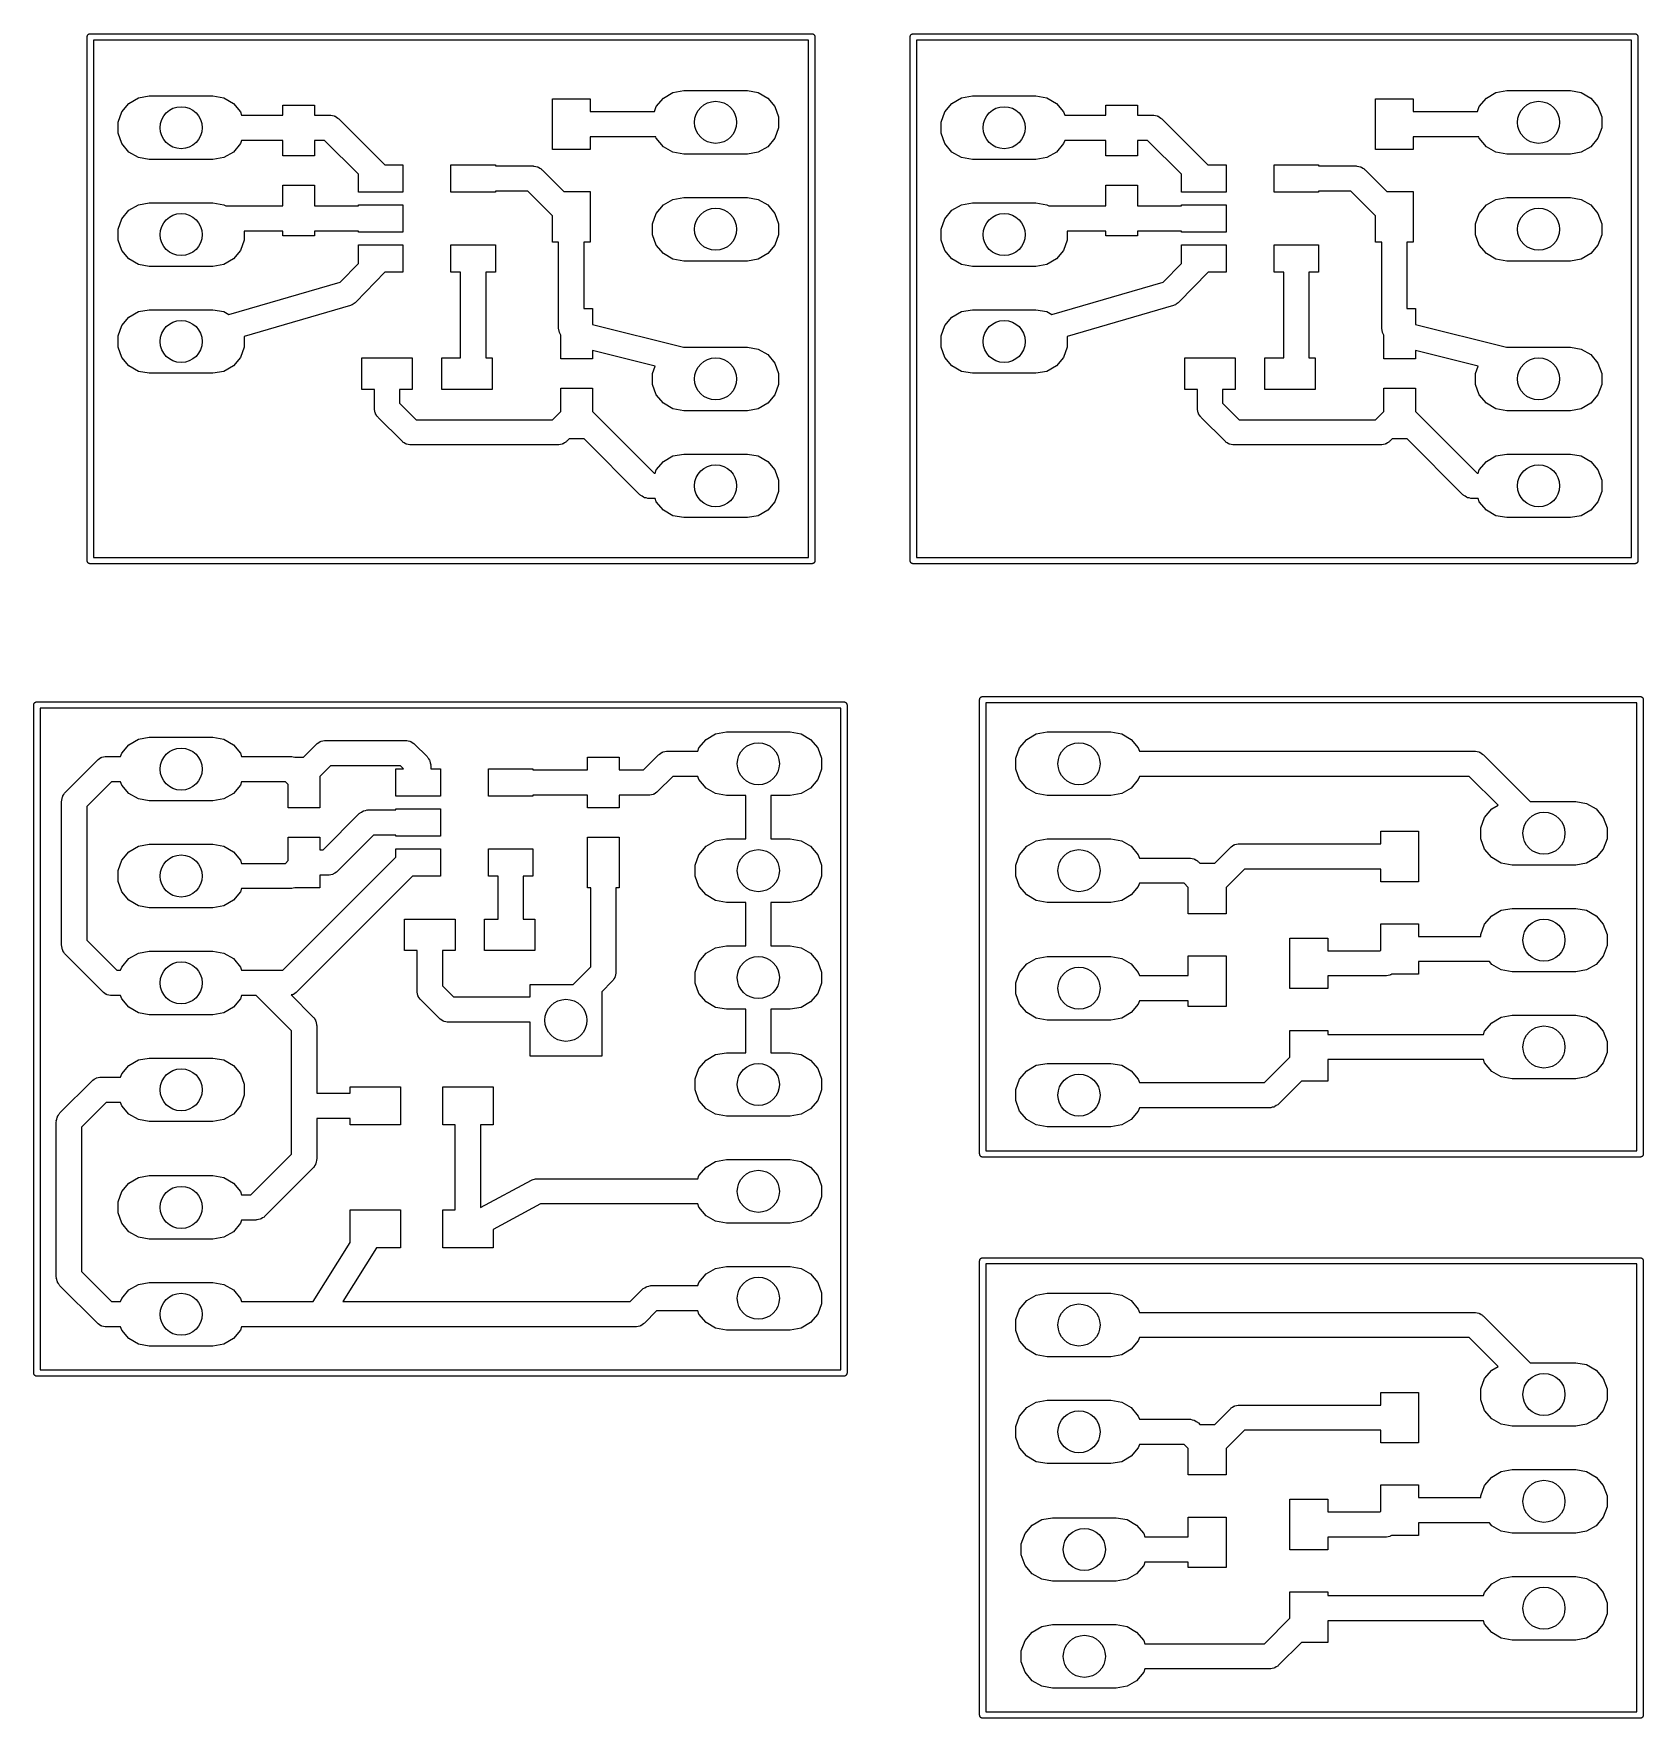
# Model space of a CAD drawing. Extents: x 105.3 to 143.6, y -126.8 to -86.8.
import ezdxf

# ---------------------------------------------------------------- set-up
doc = ezdxf.new("R2010")
doc.units = 0
doc.header["$MEASUREMENT"] = 0
doc.layers.add('BLACK', color=7, linetype='CONTINUOUS')

msp = doc.modelspace()

# ---------------------------------------------------------------- linework, layer by layer
at = {"layer": 'Black'}
for p, q in [((106.606, -86.855), (106.608, -86.8488)), ((106.606, -86.8615), (106.606, -86.855)), ((106.608, -86.8488), (106.61, -86.8423)), ((106.61, -86.8423), (106.613, -86.8367)), ((106.613, -86.8367), (106.615, -86.8305)), ((106.615, -86.8305), (106.619, -86.8255)), ((106.619, -86.8255), (106.623, -86.8198)), ((106.623, -86.8198), (106.628, -86.8156)), ((106.628, -86.8156), (106.632, -86.8105)), ((106.632, -86.8105), (106.637, -86.8073)), ((106.637, -86.8073), (106.643, -86.803)), ((106.643, -86.803), (106.649, -86.8008)), ((106.649, -86.8008), (106.654, -86.7975)), ((106.654, -86.7975), (106.661, -86.7964)), ((106.661, -86.7964), (106.667, -86.7941)), ((106.667, -86.7941), (106.674, -86.7941)), ((106.674, -86.7941), (106.68, -86.793)), ((106.68, -86.793), (123.825, -86.793)), ((123.825, -86.793), (123.831, -86.7941)), ((123.831, -86.7941), (123.838, -86.7941)), ((123.838, -86.7941), (123.844, -86.7964)), ((123.844, -86.7964), (123.851, -86.7975)), ((123.851, -86.7975), (123.856, -86.8008)), ((123.856, -86.8008), (123.863, -86.803)), ((123.863, -86.803), (123.868, -86.8073)), ((123.868, -86.8073), (123.873, -86.8105)), ((123.873, -86.8105), (123.877, -86.8156)), ((123.877, -86.8156), (123.882, -86.8198)), ((123.882, -86.8198), (123.886, -86.8255)), ((123.886, -86.8255), (123.89, -86.8305)), ((123.89, -86.8305), (123.892, -86.8367)), ((123.892, -86.8367), (123.895, -86.8423)), ((123.895, -86.8423), (123.897, -86.8488)), ((123.897, -86.8488), (123.899, -86.855)), ((123.899, -86.855), (123.899, -86.8615)), ((126.164, -86.855), (126.166, -86.8488)), ((126.164, -86.8615), (126.164, -86.855)), ((126.166, -86.8488), (126.168, -86.8423)), ((126.168, -86.8423), (126.171, -86.8367)), ((126.171, -86.8367), (126.173, -86.8305)), ((126.173, -86.8305), (126.177, -86.8255)), ((126.177, -86.8255), (126.181, -86.8198)), ((126.181, -86.8198), (126.186, -86.8156)), ((126.186, -86.8156), (126.19, -86.8105)), ((126.19, -86.8105), (126.195, -86.8073)), ((126.195, -86.8073), (126.201, -86.803)), ((126.201, -86.803), (126.207, -86.8008)), ((126.207, -86.8008), (126.212, -86.7975)), ((126.212, -86.7975), (126.219, -86.7964)), ((126.219, -86.7964), (126.225, -86.7941)), ((126.225, -86.7941), (126.232, -86.7941)), ((126.232, -86.7941), (126.238, -86.793)), ((126.238, -86.793), (143.383, -86.793)), ((143.383, -86.793), (143.389, -86.7941)), ((143.389, -86.7941), (143.396, -86.7941)), ((143.396, -86.7941), (143.402, -86.7964)), ((143.402, -86.7964), (143.409, -86.7975)), ((143.409, -86.7975), (143.414, -86.8008)), ((143.414, -86.8008), (143.421, -86.803)), ((143.421, -86.803), (143.426, -86.8073)), ((143.426, -86.8073), (143.431, -86.8105)), ((143.431, -86.8105), (143.435, -86.8156)), ((143.435, -86.8156), (143.44, -86.8198)), ((143.44, -86.8198), (143.444, -86.8255)), ((143.444, -86.8255), (143.448, -86.8305)), ((143.448, -86.8305), (143.45, -86.8367)), ((143.45, -86.8367), (143.453, -86.8423)), ((143.453, -86.8423), (143.455, -86.8488)), ((143.455, -86.8488), (143.457, -86.855)), ((143.457, -86.855), (143.457, -86.8615)), ((106.605, -86.868), (106.606, -86.8615)), ((106.605, -99.314), (106.605, -86.868)), ((106.755, -86.943), (106.755, -99.239)), ((123.75, -86.943), (106.755, -86.943)), ((123.75, -99.239), (123.75, -86.943)), ((123.899, -86.8615), (123.9, -86.868)), ((123.9, -86.868), (123.9, -99.314)), ((126.163, -86.868), (126.164, -86.8615)), ((126.163, -99.314), (126.163, -86.868)), ((126.313, -86.943), (126.313, -99.239)), ((143.308, -86.943), (126.313, -86.943)), ((143.308, -99.239), (143.308, -86.943)), ((143.457, -86.8615), (143.458, -86.868)), ((143.458, -86.868), (143.458, -99.314)), ((107.429, -88.6495), (107.598, -88.4486)), ((107.598, -88.4486), (107.825, -88.3175)), ((107.825, -88.3175), (108.083, -88.272)), ((108.083, -88.272), (109.595, -88.272)), ((109.595, -88.272), (109.853, -88.3175)), ((109.853, -88.3175), (110.08, -88.4486)), ((110.08, -88.4486), (110.249, -88.6495)), ((117.66, -89.543), (117.66, -88.343)), ((117.66, -88.343), (118.56, -88.343)), ((118.56, -88.343), (118.56, -88.643)), ((120.129, -88.5225), (120.298, -88.3216)), ((120.298, -88.3216), (120.525, -88.1905)), ((120.525, -88.1905), (120.783, -88.145)), ((120.783, -88.145), (122.295, -88.145)), ((122.295, -88.145), (122.553, -88.1905)), ((122.553, -88.1905), (122.78, -88.3216)), ((122.78, -88.3216), (122.949, -88.5225)), ((126.987, -88.6495), (127.156, -88.4486)), ((127.156, -88.4486), (127.383, -88.3175)), ((127.383, -88.3175), (127.641, -88.272)), ((127.641, -88.272), (129.153, -88.272)), ((129.153, -88.272), (129.411, -88.3175)), ((129.411, -88.3175), (129.638, -88.4486)), ((129.638, -88.4486), (129.807, -88.6495)), ((137.218, -89.543), (137.218, -88.343)), ((137.218, -88.343), (138.118, -88.343)), ((138.118, -88.343), (138.118, -88.643)), ((139.687, -88.5225), (139.856, -88.3216)), ((139.856, -88.3216), (140.083, -88.1905)), ((140.083, -88.1905), (140.341, -88.145)), ((140.341, -88.145), (141.853, -88.145)), ((141.853, -88.145), (142.111, -88.1905)), ((142.111, -88.1905), (142.338, -88.3216)), ((142.338, -88.3216), (142.507, -88.5225)), ((107.34, -88.8959), (107.429, -88.6495)), ((110.249, -88.6495), (110.277, -88.727)), ((110.277, -88.727), (111.258, -88.727)), ((111.258, -88.727), (111.258, -88.493)), ((111.258, -88.493), (112.008, -88.493)), ((112.008, -88.493), (112.008, -88.727)), ((112.008, -88.727), (112.372, -88.727)), ((112.372, -88.727), (112.385, -88.7293)), ((112.385, -88.7293), (112.398, -88.7281)), ((112.398, -88.7281), (112.436, -88.7383)), ((112.436, -88.7383), (112.475, -88.7451)), ((112.475, -88.7451), (112.486, -88.7517)), ((112.486, -88.7517), (112.499, -88.7551)), ((112.499, -88.7551), (112.531, -88.7776)), ((112.531, -88.7776), (112.565, -88.7972)), ((112.565, -88.7972), (112.573, -88.8073)), ((112.573, -88.8073), (112.584, -88.8149)), ((112.584, -88.8149), (113.68, -89.911)), ((118.56, -88.643), (120.086, -88.643)), ((120.086, -88.643), (120.129, -88.5225)), ((122.949, -88.5225), (123.038, -88.7689)), ((123.038, -88.7689), (123.038, -89.0311)), ((126.898, -88.8959), (126.987, -88.6495)), ((129.807, -88.6495), (129.835, -88.727)), ((129.835, -88.727), (130.816, -88.727)), ((130.816, -88.727), (130.816, -88.493)), ((130.816, -88.493), (131.566, -88.493)), ((131.566, -88.493), (131.566, -88.727)), ((131.566, -88.727), (131.93, -88.727)), ((131.93, -88.727), (131.943, -88.7293)), ((131.943, -88.7293), (131.956, -88.7281)), ((131.956, -88.7281), (131.994, -88.7383)), ((131.994, -88.7383), (132.033, -88.7451)), ((132.033, -88.7451), (132.044, -88.7517)), ((132.044, -88.7517), (132.057, -88.7551)), ((132.057, -88.7551), (132.089, -88.7776)), ((132.089, -88.7776), (132.123, -88.7972)), ((132.123, -88.7972), (132.131, -88.8073)), ((132.131, -88.8073), (132.142, -88.8149)), ((132.142, -88.8149), (133.238, -89.911)), ((138.118, -88.643), (139.644, -88.643)), ((139.644, -88.643), (139.687, -88.5225)), ((142.507, -88.5225), (142.596, -88.7689)), ((142.596, -88.7689), (142.596, -89.0311)), ((107.34, -89.1581), (107.34, -88.8959)), ((107.429, -89.4045), (107.34, -89.1581)), ((120.117, -89.243), (118.56, -89.243)), ((118.56, -89.243), (118.56, -89.543)), ((120.129, -89.2775), (120.117, -89.243)), ((123.038, -89.0311), (122.949, -89.2775)), ((126.898, -89.1581), (126.898, -88.8959)), ((126.987, -89.4045), (126.898, -89.1581)), ((139.675, -89.243), (138.118, -89.243)), ((138.118, -89.243), (138.118, -89.543)), ((139.687, -89.2775), (139.675, -89.243)), ((142.596, -89.0311), (142.507, -89.2775)), ((107.598, -89.6054), (107.429, -89.4045)), ((107.825, -89.7365), (107.598, -89.6054)), ((110.08, -89.6054), (109.853, -89.7365)), ((110.249, -89.4045), (110.08, -89.6054)), ((110.277, -89.327), (110.249, -89.4045)), ((111.258, -89.327), (110.277, -89.327)), ((111.258, -89.693), (111.258, -89.327)), ((112.248, -89.327), (112.008, -89.327)), ((112.008, -89.327), (112.008, -89.693)), ((113.051, -90.1303), (112.248, -89.327)), ((118.56, -89.543), (117.66, -89.543)), ((120.298, -89.4784), (120.129, -89.2775)), ((120.525, -89.6095), (120.298, -89.4784)), ((120.783, -89.655), (120.525, -89.6095)), ((122.295, -89.655), (120.783, -89.655)), ((122.553, -89.6095), (122.295, -89.655)), ((122.78, -89.4784), (122.553, -89.6095)), ((122.949, -89.2775), (122.78, -89.4784)), ((127.156, -89.6054), (126.987, -89.4045)), ((127.383, -89.7365), (127.156, -89.6054)), ((129.638, -89.6054), (129.411, -89.7365)), ((129.807, -89.4045), (129.638, -89.6054)), ((129.835, -89.327), (129.807, -89.4045)), ((130.816, -89.327), (129.835, -89.327)), ((130.816, -89.693), (130.816, -89.327)), ((131.806, -89.327), (131.566, -89.327)), ((131.566, -89.327), (131.566, -89.693)), ((132.609, -90.1303), (131.806, -89.327)), ((138.118, -89.543), (137.218, -89.543)), ((139.856, -89.4784), (139.687, -89.2775)), ((140.083, -89.6095), (139.856, -89.4784)), ((140.341, -89.655), (140.083, -89.6095)), ((141.853, -89.655), (140.341, -89.655)), ((142.111, -89.6095), (141.853, -89.655)), ((142.338, -89.4784), (142.111, -89.6095)), ((142.507, -89.2775), (142.338, -89.4784)), ((108.083, -89.782), (107.825, -89.7365)), ((109.595, -89.782), (108.083, -89.782)), ((109.853, -89.7365), (109.595, -89.782)), ((112.008, -89.693), (111.258, -89.693)), ((113.68, -89.911), (114.111, -89.911)), ((114.111, -89.911), (114.111, -90.561)), ((115.251, -90.561), (115.251, -89.911)), ((115.251, -89.911), (116.311, -89.911)), ((116.311, -89.911), (116.311, -89.936)), ((116.311, -89.936), (117.203, -89.936)), ((117.203, -89.936), (117.216, -89.9383)), ((117.216, -89.9383), (117.229, -89.9371)), ((117.229, -89.9371), (117.267, -89.9473)), ((117.267, -89.9473), (117.306, -89.9541)), ((117.306, -89.9541), (117.317, -89.9607)), ((117.317, -89.9607), (117.33, -89.9641)), ((117.33, -89.9641), (117.362, -89.9866)), ((117.362, -89.9866), (117.396, -90.0062)), ((117.396, -90.0062), (117.404, -90.0163)), ((117.404, -90.0163), (117.415, -90.0239)), ((117.415, -90.0239), (117.934, -90.543)), ((127.641, -89.782), (127.383, -89.7365)), ((129.153, -89.782), (127.641, -89.782)), ((129.411, -89.7365), (129.153, -89.782)), ((131.566, -89.693), (130.816, -89.693)), ((133.238, -89.911), (133.669, -89.911)), ((133.669, -89.911), (133.669, -90.561)), ((134.809, -90.561), (134.809, -89.911)), ((134.809, -89.911), (135.869, -89.911)), ((135.869, -89.911), (135.869, -89.936)), ((135.869, -89.936), (136.761, -89.936)), ((136.761, -89.936), (136.774, -89.9383)), ((136.774, -89.9383), (136.787, -89.9371)), ((136.787, -89.9371), (136.825, -89.9473)), ((136.825, -89.9473), (136.864, -89.9541)), ((136.864, -89.9541), (136.875, -89.9607)), ((136.875, -89.9607), (136.888, -89.9641)), ((136.888, -89.9641), (136.92, -89.9866)), ((136.92, -89.9866), (136.954, -90.0062)), ((136.954, -90.0062), (136.962, -90.0163)), ((136.962, -90.0163), (136.973, -90.0239)), ((136.973, -90.0239), (137.492, -90.543)), ((111.258, -90.886), (111.258, -90.393)), ((111.258, -90.393), (112.008, -90.393)), ((112.008, -90.393), (112.008, -90.886)), ((113.051, -90.561), (113.051, -90.1303)), ((130.816, -90.886), (130.816, -90.393)), ((130.816, -90.393), (131.566, -90.393)), ((131.566, -90.393), (131.566, -90.886)), ((132.609, -90.561), (132.609, -90.1303)), ((107.598, -90.9886), (107.825, -90.8575)), ((107.825, -90.8575), (108.083, -90.812)), ((108.083, -90.812), (109.595, -90.812)), ((109.595, -90.812), (109.853, -90.8575)), ((109.853, -90.8575), (109.902, -90.886)), ((114.111, -90.561), (113.051, -90.561)), ((113.051, -90.886), (113.051, -90.861)), ((113.051, -90.861), (114.111, -90.861)), ((114.111, -90.861), (114.111, -91.511)), ((116.311, -90.561), (115.251, -90.561)), ((117.079, -90.536), (116.311, -90.536)), ((116.311, -90.536), (116.311, -90.561)), ((117.66, -91.1173), (117.079, -90.536)), ((117.934, -90.543), (118.56, -90.543)), ((118.56, -90.543), (118.56, -91.743)), ((120.129, -91.0625), (120.298, -90.8616)), ((120.298, -90.8616), (120.525, -90.7305)), ((120.525, -90.7305), (120.783, -90.685)), ((120.783, -90.685), (122.295, -90.685)), ((122.295, -90.685), (122.553, -90.7305)), ((122.553, -90.7305), (122.78, -90.8616)), ((122.78, -90.8616), (122.949, -91.0625)), ((127.156, -90.9886), (127.383, -90.8575)), ((127.383, -90.8575), (127.641, -90.812)), ((127.641, -90.812), (129.153, -90.812)), ((129.153, -90.812), (129.411, -90.8575)), ((129.411, -90.8575), (129.46, -90.886)), ((133.669, -90.561), (132.609, -90.561)), ((132.609, -90.886), (132.609, -90.861)), ((132.609, -90.861), (133.669, -90.861)), ((133.669, -90.861), (133.669, -91.511)), ((135.869, -90.561), (134.809, -90.561)), ((136.637, -90.536), (135.869, -90.536)), ((135.869, -90.536), (135.869, -90.561)), ((137.218, -91.1173), (136.637, -90.536)), ((137.492, -90.543), (138.118, -90.543)), ((138.118, -90.543), (138.118, -91.743)), ((139.687, -91.0625), (139.856, -90.8616)), ((139.856, -90.8616), (140.083, -90.7305)), ((140.083, -90.7305), (140.341, -90.685)), ((140.341, -90.685), (141.853, -90.685)), ((141.853, -90.685), (142.111, -90.7305)), ((142.111, -90.7305), (142.338, -90.8616)), ((142.338, -90.8616), (142.507, -91.0625)), ((107.34, -91.4359), (107.429, -91.1895)), ((107.429, -91.1895), (107.598, -90.9886)), ((109.902, -90.886), (111.258, -90.886)), ((112.008, -90.886), (113.051, -90.886)), ((117.66, -91.743), (117.66, -91.1173)), ((120.04, -91.3089), (120.129, -91.0625)), ((122.949, -91.0625), (123.038, -91.3089)), ((126.898, -91.4359), (126.987, -91.1895)), ((126.987, -91.1895), (127.156, -90.9886)), ((129.46, -90.886), (130.816, -90.886)), ((131.566, -90.886), (132.609, -90.886)), ((137.218, -91.743), (137.218, -91.1173)), ((139.598, -91.3089), (139.687, -91.0625)), ((142.507, -91.0625), (142.596, -91.3089)), ((107.34, -91.6981), (107.34, -91.4359)), ((111.258, -91.486), (110.338, -91.486)), ((110.338, -91.486), (110.338, -91.6981)), ((111.258, -91.593), (111.258, -91.486)), ((112.008, -91.593), (111.258, -91.593)), ((113.051, -91.486), (112.008, -91.486)), ((112.008, -91.486), (112.008, -91.593)), ((113.051, -91.511), (113.051, -91.486)), ((114.111, -91.511), (113.051, -91.511)), ((120.04, -91.5711), (120.04, -91.3089)), ((120.129, -91.8175), (120.04, -91.5711)), ((123.038, -91.5711), (122.949, -91.8175)), ((123.038, -91.3089), (123.038, -91.5711)), ((126.898, -91.6981), (126.898, -91.4359)), ((130.816, -91.486), (129.896, -91.486)), ((129.896, -91.486), (129.896, -91.6981)), ((130.816, -91.593), (130.816, -91.486)), ((131.566, -91.593), (130.816, -91.593)), ((132.609, -91.486), (131.566, -91.486)), ((131.566, -91.486), (131.566, -91.593)), ((132.609, -91.511), (132.609, -91.486)), ((133.669, -91.511), (132.609, -91.511)), ((139.598, -91.5711), (139.598, -91.3089)), ((139.687, -91.8175), (139.598, -91.5711)), ((142.596, -91.5711), (142.507, -91.8175)), ((142.596, -91.3089), (142.596, -91.5711)), ((107.429, -91.9445), (107.34, -91.6981)), ((107.598, -92.1454), (107.429, -91.9445)), ((110.249, -91.9445), (110.08, -92.1454)), ((110.338, -91.6981), (110.249, -91.9445)), ((113.051, -92.2508), (113.051, -91.811)), ((113.051, -91.811), (114.111, -91.811)), ((114.111, -91.811), (114.111, -92.461)), ((115.251, -92.461), (115.251, -91.811)), ((115.251, -91.811), (116.311, -91.811)), ((116.311, -91.811), (116.311, -92.461)), ((117.81, -91.743), (117.66, -91.743)), ((117.81, -93.792), (117.81, -91.743)), ((118.56, -91.743), (118.41, -91.743)), ((118.41, -91.743), (118.41, -93.319)), ((120.298, -92.0184), (120.129, -91.8175)), ((120.525, -92.1495), (120.298, -92.0184)), ((122.78, -92.0184), (122.553, -92.1495)), ((122.949, -91.8175), (122.78, -92.0184)), ((126.987, -91.9445), (126.898, -91.6981)), ((127.156, -92.1454), (126.987, -91.9445)), ((129.807, -91.9445), (129.638, -92.1454)), ((129.896, -91.6981), (129.807, -91.9445)), ((132.609, -92.2508), (132.609, -91.811)), ((132.609, -91.811), (133.669, -91.811)), ((133.669, -91.811), (133.669, -92.461)), ((134.809, -92.461), (134.809, -91.811)), ((134.809, -91.811), (135.869, -91.811)), ((135.869, -91.811), (135.869, -92.461)), ((137.368, -91.743), (137.218, -91.743)), ((137.368, -93.792), (137.368, -91.743)), ((138.118, -91.743), (137.968, -91.743)), ((137.968, -91.743), (137.968, -93.319)), ((139.856, -92.0184), (139.687, -91.8175)), ((140.083, -92.1495), (139.856, -92.0184)), ((142.338, -92.0184), (142.111, -92.1495)), ((142.507, -91.8175), (142.338, -92.0184)), ((107.825, -92.2765), (107.598, -92.1454)), ((108.083, -92.322), (107.825, -92.2765)), ((109.595, -92.322), (108.083, -92.322)), ((109.853, -92.2765), (109.595, -92.322)), ((110.08, -92.1454), (109.853, -92.2765)), ((112.616, -92.698), (113.051, -92.2508)), ((113.683, -92.461), (112.991, -93.1731)), ((114.111, -92.461), (113.683, -92.461)), ((115.481, -92.461), (115.251, -92.461)), ((115.481, -94.494), (115.481, -92.461)), ((116.311, -92.461), (116.081, -92.461)), ((116.081, -92.461), (116.081, -94.494)), ((120.783, -92.195), (120.525, -92.1495)), ((122.295, -92.195), (120.783, -92.195)), ((122.553, -92.1495), (122.295, -92.195)), ((127.383, -92.2765), (127.156, -92.1454)), ((127.641, -92.322), (127.383, -92.2765)), ((129.153, -92.322), (127.641, -92.322)), ((129.411, -92.2765), (129.153, -92.322)), ((129.638, -92.1454), (129.411, -92.2765)), ((132.174, -92.698), (132.609, -92.2508)), ((133.241, -92.461), (132.549, -93.1731)), ((133.669, -92.461), (133.241, -92.461)), ((135.039, -92.461), (134.809, -92.461)), ((135.039, -94.494), (135.039, -92.461)), ((135.869, -92.461), (135.639, -92.461)), ((135.639, -92.461), (135.639, -94.494)), ((140.341, -92.195), (140.083, -92.1495)), ((141.853, -92.195), (140.341, -92.195)), ((142.111, -92.1495), (141.853, -92.195)), ((109.971, -93.4659), (112.616, -92.698)), ((129.529, -93.4659), (132.174, -92.698)), ((112.86, -93.2521), (110.338, -93.9841)), ((112.882, -93.241), (112.86, -93.2521)), ((112.907, -93.2341), (112.882, -93.241)), ((112.929, -93.2181), (112.907, -93.2341)), ((112.953, -93.2061), (112.929, -93.2181)), ((112.971, -93.1879), (112.953, -93.2061)), ((112.991, -93.1731), (112.971, -93.1879)), ((132.418, -93.2521), (129.896, -93.9841)), ((132.44, -93.241), (132.418, -93.2521)), ((132.465, -93.2341), (132.44, -93.241)), ((132.487, -93.2181), (132.465, -93.2341)), ((132.511, -93.2061), (132.487, -93.2181)), ((132.529, -93.1879), (132.511, -93.2061)), ((132.549, -93.1731), (132.529, -93.1879)), ((107.429, -93.7295), (107.598, -93.5286)), ((107.598, -93.5286), (107.825, -93.3975)), ((107.825, -93.3975), (108.083, -93.352)), ((108.083, -93.352), (109.595, -93.352)), ((109.595, -93.352), (109.853, -93.3975)), ((109.853, -93.3975), (109.971, -93.4659)), ((118.41, -93.319), (118.612, -93.319)), ((118.612, -93.319), (118.612, -93.7033)), ((126.987, -93.7295), (127.156, -93.5286)), ((127.156, -93.5286), (127.383, -93.3975)), ((127.383, -93.3975), (127.641, -93.352)), ((127.641, -93.352), (129.153, -93.352)), ((129.153, -93.352), (129.411, -93.3975)), ((129.411, -93.3975), (129.529, -93.4659)), ((137.968, -93.319), (138.17, -93.319)), ((138.17, -93.319), (138.17, -93.7033)), ((107.34, -93.9759), (107.429, -93.7295)), ((107.34, -94.2381), (107.34, -93.9759)), ((110.338, -93.9841), (110.338, -94.2381)), ((117.828, -93.8946), (117.81, -93.792)), ((117.862, -93.9533), (117.828, -93.8946)), ((117.862, -94.519), (117.862, -93.9533)), ((118.612, -93.7033), (120.775, -94.2424)), ((126.898, -93.9759), (126.987, -93.7295)), ((126.898, -94.2381), (126.898, -93.9759)), ((129.896, -93.9841), (129.896, -94.2381)), ((137.386, -93.8946), (137.368, -93.792)), ((137.42, -93.9533), (137.386, -93.8946)), ((137.42, -94.519), (137.42, -93.9533)), ((138.17, -93.7033), (140.333, -94.2424)), ((107.429, -94.4845), (107.34, -94.2381)), ((110.338, -94.2381), (110.249, -94.4845)), ((120.102, -94.6931), (118.612, -94.3216)), ((118.612, -94.3216), (118.612, -94.519)), ((120.775, -94.2424), (120.783, -94.241)), ((120.783, -94.241), (122.295, -94.241)), ((122.295, -94.241), (122.553, -94.2865)), ((122.553, -94.2865), (122.78, -94.4176)), ((122.78, -94.4176), (122.949, -94.6185)), ((126.987, -94.4845), (126.898, -94.2381)), ((129.896, -94.2381), (129.807, -94.4845)), ((139.66, -94.6931), (138.17, -94.3216)), ((138.17, -94.3216), (138.17, -94.519)), ((140.333, -94.2424), (140.341, -94.241)), ((140.341, -94.241), (141.853, -94.241)), ((141.853, -94.241), (142.111, -94.2865)), ((142.111, -94.2865), (142.338, -94.4176)), ((142.338, -94.4176), (142.507, -94.6185)), ((107.598, -94.6854), (107.429, -94.4845)), ((107.825, -94.8165), (107.598, -94.6854)), ((108.083, -94.862), (107.825, -94.8165)), ((109.595, -94.862), (108.083, -94.862)), ((109.853, -94.8165), (109.595, -94.862)), ((110.08, -94.6854), (109.853, -94.8165)), ((110.249, -94.4845), (110.08, -94.6854)), ((113.131, -95.244), (113.131, -94.494)), ((113.131, -94.494), (114.331, -94.494)), ((114.331, -94.494), (114.331, -95.244)), ((115.031, -95.244), (115.031, -94.494)), ((115.031, -94.494), (115.481, -94.494)), ((116.081, -94.494), (116.231, -94.494)), ((116.231, -94.494), (116.231, -95.244)), ((118.612, -94.519), (117.862, -94.519)), ((120.04, -94.8649), (120.102, -94.6931)), ((120.04, -95.1271), (120.04, -94.8649)), ((122.949, -94.6185), (123.038, -94.8649)), ((123.038, -94.8649), (123.038, -95.1271)), ((127.156, -94.6854), (126.987, -94.4845)), ((127.383, -94.8165), (127.156, -94.6854)), ((127.641, -94.862), (127.383, -94.8165)), ((129.153, -94.862), (127.641, -94.862)), ((129.411, -94.8165), (129.153, -94.862)), ((129.638, -94.6854), (129.411, -94.8165)), ((129.807, -94.4845), (129.638, -94.6854)), ((132.689, -95.244), (132.689, -94.494)), ((132.689, -94.494), (133.889, -94.494)), ((133.889, -94.494), (133.889, -95.244)), ((134.589, -95.244), (134.589, -94.494)), ((134.589, -94.494), (135.039, -94.494)), ((135.639, -94.494), (135.789, -94.494)), ((135.789, -94.494), (135.789, -95.244)), ((138.17, -94.519), (137.42, -94.519)), ((139.598, -94.8649), (139.66, -94.6931)), ((139.598, -95.1271), (139.598, -94.8649)), ((142.507, -94.6185), (142.596, -94.8649)), ((142.596, -94.8649), (142.596, -95.1271)), ((113.431, -95.244), (113.131, -95.244)), ((113.431, -95.697), (113.431, -95.244)), ((114.331, -95.244), (114.031, -95.244)), ((114.031, -95.244), (114.031, -95.5727)), ((116.231, -95.244), (115.031, -95.244)), ((117.862, -95.7697), (117.862, -95.219)), ((117.862, -95.219), (118.612, -95.219)), ((118.612, -95.219), (118.612, -95.7697)), ((120.129, -95.3735), (120.04, -95.1271)), ((123.038, -95.1271), (122.949, -95.3735)), ((132.989, -95.244), (132.689, -95.244)), ((132.989, -95.697), (132.989, -95.244)), ((133.889, -95.244), (133.589, -95.244)), ((133.589, -95.244), (133.589, -95.5727)), ((135.789, -95.244), (134.589, -95.244)), ((137.42, -95.7697), (137.42, -95.219)), ((137.42, -95.219), (138.17, -95.219)), ((138.17, -95.219), (138.17, -95.7697)), ((139.687, -95.3735), (139.598, -95.1271)), ((142.596, -95.1271), (142.507, -95.3735)), ((114.031, -95.5727), (114.424, -95.966)), ((120.298, -95.5744), (120.129, -95.3735)), ((120.525, -95.7055), (120.298, -95.5744)), ((122.78, -95.5744), (122.553, -95.7055)), ((122.949, -95.3735), (122.78, -95.5744)), ((133.589, -95.5727), (133.982, -95.966)), ((139.856, -95.5744), (139.687, -95.3735)), ((140.083, -95.7055), (139.856, -95.5744)), ((142.338, -95.5744), (142.111, -95.7055)), ((142.507, -95.3735), (142.338, -95.5744)), ((113.433, -95.71), (113.431, -95.697)), ((113.432, -95.7231), (113.433, -95.71)), ((113.442, -95.761), (113.432, -95.7231)), ((113.449, -95.7996), (113.442, -95.761)), ((113.456, -95.811), (113.449, -95.7996)), ((113.459, -95.8238), (113.456, -95.811)), ((113.482, -95.8559), (113.459, -95.8238)), ((113.501, -95.8898), (113.482, -95.8559)), ((113.511, -95.8983), (113.501, -95.8898)), ((113.519, -95.9091), (113.511, -95.8983)), ((114.088, -96.4781), (113.519, -95.9091)), ((114.424, -95.966), (117.666, -95.966)), ((117.666, -95.966), (117.862, -95.7697)), ((118.612, -95.7697), (120.078, -97.236)), ((120.783, -95.751), (120.525, -95.7055)), ((122.295, -95.751), (120.783, -95.751)), ((122.553, -95.7055), (122.295, -95.751)), ((132.991, -95.71), (132.989, -95.697)), ((132.99, -95.7231), (132.991, -95.71)), ((133, -95.761), (132.99, -95.7231)), ((133.007, -95.7996), (133, -95.761)), ((133.014, -95.811), (133.007, -95.7996)), ((133.017, -95.8238), (133.014, -95.811)), ((133.04, -95.8559), (133.017, -95.8238)), ((133.059, -95.8898), (133.04, -95.8559)), ((133.069, -95.8983), (133.059, -95.8898)), ((133.077, -95.9091), (133.069, -95.8983)), ((133.646, -96.4781), (133.077, -95.9091)), ((133.982, -95.966), (137.224, -95.966)), ((137.224, -95.966), (137.42, -95.7697)), ((138.17, -95.7697), (139.636, -97.236)), ((140.341, -95.751), (140.083, -95.7055)), ((141.853, -95.751), (140.341, -95.751)), ((142.111, -95.7055), (141.853, -95.751)), ((118.061, -96.419), (118.002, -96.4781)), ((118.413, -96.419), (118.061, -96.419)), ((119.742, -97.7481), (118.413, -96.419)), ((137.619, -96.419), (137.56, -96.4781)), ((137.971, -96.419), (137.619, -96.419)), ((139.3, -97.7481), (137.971, -96.419)), ((114.099, -96.4857), (114.088, -96.4781)), ((114.107, -96.4958), (114.099, -96.4857)), ((114.141, -96.5154), (114.107, -96.4958)), ((114.173, -96.5379), (114.141, -96.5154)), ((114.186, -96.5413), (114.173, -96.5379)), ((114.197, -96.5479), (114.186, -96.5413)), ((114.236, -96.5547), (114.197, -96.5479)), ((114.274, -96.5649), (114.236, -96.5547)), ((114.287, -96.5637), (114.274, -96.5649)), ((114.3, -96.566), (114.287, -96.5637)), ((117.79, -96.566), (114.3, -96.566)), ((117.803, -96.5637), (117.79, -96.566)), ((117.816, -96.5649), (117.803, -96.5637)), ((117.854, -96.5547), (117.816, -96.5649)), ((117.893, -96.5479), (117.854, -96.5547)), ((117.904, -96.5413), (117.893, -96.5479)), ((117.917, -96.5379), (117.904, -96.5413)), ((117.949, -96.5154), (117.917, -96.5379)), ((117.983, -96.4958), (117.949, -96.5154)), ((117.991, -96.4857), (117.983, -96.4958)), ((118.002, -96.4781), (117.991, -96.4857)), ((120.298, -96.9576), (120.525, -96.8265)), ((120.525, -96.8265), (120.783, -96.781)), ((120.783, -96.781), (122.295, -96.781)), ((122.295, -96.781), (122.553, -96.8265)), ((122.553, -96.8265), (122.78, -96.9576)), ((133.657, -96.4857), (133.646, -96.4781)), ((133.665, -96.4958), (133.657, -96.4857)), ((133.699, -96.5154), (133.665, -96.4958)), ((133.731, -96.5379), (133.699, -96.5154)), ((133.744, -96.5413), (133.731, -96.5379)), ((133.755, -96.5479), (133.744, -96.5413)), ((133.794, -96.5547), (133.755, -96.5479)), ((133.832, -96.5649), (133.794, -96.5547)), ((133.845, -96.5637), (133.832, -96.5649)), ((133.858, -96.566), (133.845, -96.5637)), ((137.348, -96.566), (133.858, -96.566)), ((137.361, -96.5637), (137.348, -96.566)), ((137.374, -96.5649), (137.361, -96.5637)), ((137.412, -96.5547), (137.374, -96.5649)), ((137.451, -96.5479), (137.412, -96.5547)), ((137.462, -96.5413), (137.451, -96.5479)), ((137.475, -96.5379), (137.462, -96.5413)), ((137.507, -96.5154), (137.475, -96.5379)), ((137.541, -96.4958), (137.507, -96.5154)), ((137.549, -96.4857), (137.541, -96.4958)), ((137.56, -96.4781), (137.549, -96.4857)), ((139.856, -96.9576), (140.083, -96.8265)), ((140.083, -96.8265), (140.341, -96.781)), ((140.341, -96.781), (141.853, -96.781)), ((141.853, -96.781), (142.111, -96.8265)), ((142.111, -96.8265), (142.338, -96.9576)), ((120.078, -97.236), (120.101, -97.236)), ((120.101, -97.236), (120.129, -97.1585)), ((120.129, -97.1585), (120.298, -96.9576)), ((122.78, -96.9576), (122.949, -97.1585)), ((122.949, -97.1585), (123.038, -97.4049)), ((139.636, -97.236), (139.659, -97.236)), ((139.659, -97.236), (139.687, -97.1585)), ((139.687, -97.1585), (139.856, -96.9576)), ((142.338, -96.9576), (142.507, -97.1585)), ((142.507, -97.1585), (142.596, -97.4049)), ((123.038, -97.6671), (122.949, -97.9135)), ((123.038, -97.4049), (123.038, -97.6671)), ((142.596, -97.6671), (142.507, -97.9135)), ((142.596, -97.4049), (142.596, -97.6671)), ((119.753, -97.7557), (119.742, -97.7481)), ((119.761, -97.7658), (119.753, -97.7557)), ((119.795, -97.7854), (119.761, -97.7658)), ((119.827, -97.8079), (119.795, -97.7854)), ((119.84, -97.8113), (119.827, -97.8079)), ((119.851, -97.8179), (119.84, -97.8113)), ((119.89, -97.8247), (119.851, -97.8179)), ((119.928, -97.8349), (119.89, -97.8247)), ((119.941, -97.8337), (119.928, -97.8349)), ((119.954, -97.836), (119.941, -97.8337)), ((120.101, -97.836), (119.954, -97.836)), ((120.129, -97.9135), (120.101, -97.836)), ((120.298, -98.1144), (120.129, -97.9135)), ((122.949, -97.9135), (122.78, -98.1144)), ((139.311, -97.7557), (139.3, -97.7481)), ((139.319, -97.7658), (139.311, -97.7557)), ((139.353, -97.7854), (139.319, -97.7658)), ((139.385, -97.8079), (139.353, -97.7854)), ((139.398, -97.8113), (139.385, -97.8079)), ((139.409, -97.8179), (139.398, -97.8113)), ((139.448, -97.8247), (139.409, -97.8179)), ((139.486, -97.8349), (139.448, -97.8247)), ((139.499, -97.8337), (139.486, -97.8349)), ((139.512, -97.836), (139.499, -97.8337)), ((139.659, -97.836), (139.512, -97.836)), ((139.687, -97.9135), (139.659, -97.836)), ((139.856, -98.1144), (139.687, -97.9135)), ((142.507, -97.9135), (142.338, -98.1144)), ((120.525, -98.2455), (120.298, -98.1144)), ((120.783, -98.291), (120.525, -98.2455)), ((122.295, -98.291), (120.783, -98.291)), ((122.553, -98.2455), (122.295, -98.291)), ((122.78, -98.1144), (122.553, -98.2455)), ((140.083, -98.2455), (139.856, -98.1144)), ((140.341, -98.291), (140.083, -98.2455)), ((141.853, -98.291), (140.341, -98.291)), ((142.111, -98.2455), (141.853, -98.291)), ((142.338, -98.1144), (142.111, -98.2455)), ((106.755, -99.239), (123.75, -99.239)), ((126.313, -99.239), (143.308, -99.239)), ((106.606, -99.3205), (106.605, -99.314)), ((106.606, -99.327), (106.606, -99.3205)), ((106.608, -99.3332), (106.606, -99.327)), ((106.61, -99.3397), (106.608, -99.3332)), ((106.613, -99.3453), (106.61, -99.3397)), ((106.615, -99.3515), (106.613, -99.3453)), ((106.619, -99.3565), (106.615, -99.3515)), ((106.623, -99.3622), (106.619, -99.3565)), ((106.628, -99.3664), (106.623, -99.3622)), ((106.632, -99.3715), (106.628, -99.3664)), ((106.637, -99.3747), (106.632, -99.3715)), ((106.643, -99.379), (106.637, -99.3747)), ((106.649, -99.3812), (106.643, -99.379)), ((106.654, -99.3845), (106.649, -99.3812)), ((106.661, -99.3856), (106.654, -99.3845)), ((106.667, -99.3879), (106.661, -99.3856)), ((106.674, -99.3879), (106.667, -99.3879)), ((106.68, -99.389), (106.674, -99.3879)), ((123.825, -99.389), (106.68, -99.389)), ((123.831, -99.3879), (123.825, -99.389)), ((123.838, -99.3879), (123.831, -99.3879)), ((123.844, -99.3856), (123.838, -99.3879)), ((123.851, -99.3845), (123.844, -99.3856)), ((123.856, -99.3812), (123.851, -99.3845)), ((123.863, -99.379), (123.856, -99.3812)), ((123.868, -99.3747), (123.863, -99.379)), ((123.873, -99.3715), (123.868, -99.3747)), ((123.877, -99.3664), (123.873, -99.3715)), ((123.882, -99.3622), (123.877, -99.3664)), ((123.886, -99.3565), (123.882, -99.3622)), ((123.89, -99.3515), (123.886, -99.3565)), ((123.892, -99.3453), (123.89, -99.3515)), ((123.895, -99.3397), (123.892, -99.3453)), ((123.897, -99.3332), (123.895, -99.3397)), ((123.899, -99.327), (123.897, -99.3332)), ((123.9, -99.314), (123.899, -99.3205)), ((123.899, -99.3205), (123.899, -99.327)), ((126.164, -99.3205), (126.163, -99.314)), ((126.164, -99.327), (126.164, -99.3205)), ((126.166, -99.3332), (126.164, -99.327)), ((126.168, -99.3397), (126.166, -99.3332)), ((126.171, -99.3453), (126.168, -99.3397)), ((126.173, -99.3515), (126.171, -99.3453)), ((126.177, -99.3565), (126.173, -99.3515)), ((126.181, -99.3622), (126.177, -99.3565)), ((126.186, -99.3664), (126.181, -99.3622)), ((126.19, -99.3715), (126.186, -99.3664)), ((126.195, -99.3747), (126.19, -99.3715)), ((126.201, -99.379), (126.195, -99.3747)), ((126.207, -99.3812), (126.201, -99.379)), ((126.212, -99.3845), (126.207, -99.3812)), ((126.219, -99.3856), (126.212, -99.3845)), ((126.225, -99.3879), (126.219, -99.3856)), ((126.232, -99.3879), (126.225, -99.3879)), ((126.238, -99.389), (126.232, -99.3879)), ((143.383, -99.389), (126.238, -99.389)), ((143.389, -99.3879), (143.383, -99.389)), ((143.396, -99.3879), (143.389, -99.3879)), ((143.402, -99.3856), (143.396, -99.3879)), ((143.409, -99.3845), (143.402, -99.3856)), ((143.414, -99.3812), (143.409, -99.3845)), ((143.421, -99.379), (143.414, -99.3812)), ((143.426, -99.3747), (143.421, -99.379)), ((143.431, -99.3715), (143.426, -99.3747)), ((143.435, -99.3664), (143.431, -99.3715)), ((143.44, -99.3622), (143.435, -99.3664)), ((143.444, -99.3565), (143.44, -99.3622)), ((143.448, -99.3515), (143.444, -99.3565)), ((143.45, -99.3453), (143.448, -99.3515)), ((143.453, -99.3397), (143.45, -99.3453)), ((143.455, -99.3332), (143.453, -99.3397)), ((143.457, -99.327), (143.455, -99.3332)), ((143.458, -99.314), (143.457, -99.3205)), ((143.457, -99.3205), (143.457, -99.327)), ((105.335, -102.743), (105.336, -102.737)), ((105.335, -118.618), (105.335, -102.743)), ((105.336, -102.73), (105.338, -102.724)), ((105.336, -102.737), (105.336, -102.73)), ((105.338, -102.724), (105.34, -102.717)), ((105.34, -102.717), (105.343, -102.712)), ((105.343, -102.712), (105.345, -102.706)), ((105.345, -102.706), (105.349, -102.7)), ((105.349, -102.7), (105.353, -102.695)), ((105.353, -102.695), (105.358, -102.691)), ((105.358, -102.691), (105.362, -102.686)), ((105.362, -102.686), (105.367, -102.682)), ((105.367, -102.682), (105.373, -102.678)), ((105.373, -102.678), (105.379, -102.676)), ((105.379, -102.676), (105.384, -102.673)), ((105.384, -102.673), (105.391, -102.671)), ((105.391, -102.671), (105.397, -102.669)), ((105.397, -102.669), (105.404, -102.669)), ((105.404, -102.669), (105.41, -102.668)), ((105.41, -102.668), (124.587, -102.668)), ((105.485, -102.818), (105.485, -118.543)), ((124.512, -102.818), (105.485, -102.818)), ((124.512, -118.543), (124.512, -102.818)), ((124.587, -102.668), (124.593, -102.669)), ((124.593, -102.669), (124.6, -102.669)), ((124.6, -102.669), (124.606, -102.671)), ((124.606, -102.671), (124.613, -102.673)), ((124.613, -102.673), (124.618, -102.676)), ((124.618, -102.676), (124.625, -102.678)), ((124.625, -102.678), (124.63, -102.682)), ((124.63, -102.682), (124.635, -102.686)), ((124.635, -102.686), (124.639, -102.691)), ((124.639, -102.691), (124.644, -102.695)), ((124.644, -102.695), (124.648, -102.7)), ((124.648, -102.7), (124.652, -102.706)), ((124.652, -102.706), (124.654, -102.712)), ((124.654, -102.712), (124.657, -102.717)), ((124.657, -102.717), (124.659, -102.724)), ((124.659, -102.724), (124.661, -102.73)), ((124.661, -102.73), (124.661, -102.737)), ((124.661, -102.737), (124.662, -102.743)), ((124.662, -102.743), (124.662, -118.618)), ((127.814, -102.616), (127.815, -102.61)), ((127.814, -113.411), (127.814, -102.616)), ((127.815, -102.603), (127.817, -102.597)), ((127.815, -102.61), (127.815, -102.603)), ((127.817, -102.597), (127.819, -102.59)), ((127.819, -102.59), (127.822, -102.585)), ((127.822, -102.585), (127.824, -102.579)), ((127.824, -102.579), (127.828, -102.573)), ((127.828, -102.573), (127.832, -102.568)), ((127.832, -102.568), (127.837, -102.564)), ((127.837, -102.564), (127.841, -102.559)), ((127.841, -102.559), (127.846, -102.555)), ((127.846, -102.555), (127.852, -102.551)), ((127.852, -102.551), (127.858, -102.549)), ((127.858, -102.549), (127.863, -102.546)), ((127.863, -102.546), (127.87, -102.544)), ((127.87, -102.544), (127.876, -102.542)), ((127.876, -102.542), (127.883, -102.542)), ((127.883, -102.542), (127.889, -102.541)), ((127.889, -102.541), (143.51, -102.541)), ((127.964, -102.691), (127.964, -113.336)), ((143.435, -102.691), (127.964, -102.691)), ((143.435, -113.336), (143.435, -102.691)), ((143.51, -102.541), (143.516, -102.542)), ((143.516, -102.542), (143.523, -102.542)), ((143.523, -102.542), (143.529, -102.544)), ((143.529, -102.544), (143.536, -102.546)), ((143.536, -102.546), (143.541, -102.549)), ((143.541, -102.549), (143.548, -102.551)), ((143.548, -102.551), (143.553, -102.555)), ((143.553, -102.555), (143.558, -102.559)), ((143.558, -102.559), (143.562, -102.564)), ((143.562, -102.564), (143.567, -102.568)), ((143.567, -102.568), (143.571, -102.573)), ((143.571, -102.573), (143.575, -102.579)), ((143.575, -102.579), (143.577, -102.585)), ((143.577, -102.585), (143.58, -102.59)), ((143.58, -102.59), (143.582, -102.597)), ((143.582, -102.597), (143.584, -102.603)), ((143.584, -102.603), (143.584, -102.61)), ((143.584, -102.61), (143.585, -102.616)), ((143.585, -102.616), (143.585, -113.411)), ((107.598, -103.689), (107.825, -103.558)), ((107.825, -103.558), (108.083, -103.512)), ((108.083, -103.512), (109.595, -103.512)), ((109.595, -103.512), (109.853, -103.558)), ((109.853, -103.558), (110.08, -103.689)), ((112.056, -103.674), (112.067, -103.666)), ((112.067, -103.666), (112.075, -103.656)), ((112.075, -103.656), (112.109, -103.637)), ((112.109, -103.637), (112.141, -103.614)), ((112.141, -103.614), (112.154, -103.611)), ((112.154, -103.611), (112.165, -103.604)), ((112.165, -103.604), (112.204, -103.597)), ((112.204, -103.597), (112.242, -103.587)), ((112.242, -103.587), (112.255, -103.588)), ((112.255, -103.588), (112.268, -103.586)), ((112.268, -103.586), (114.173, -103.586)), ((114.173, -103.586), (114.186, -103.588)), ((114.186, -103.588), (114.199, -103.587)), ((114.199, -103.587), (114.237, -103.597)), ((114.237, -103.597), (114.276, -103.604)), ((114.276, -103.604), (114.287, -103.611)), ((114.287, -103.611), (114.3, -103.614)), ((114.3, -103.614), (114.332, -103.637)), ((114.332, -103.637), (114.366, -103.656)), ((114.366, -103.656), (114.374, -103.666)), ((114.374, -103.666), (114.385, -103.674)), ((121.145, -103.763), (121.314, -103.562)), ((121.314, -103.562), (121.541, -103.431)), ((121.541, -103.431), (121.799, -103.385)), ((121.799, -103.385), (123.311, -103.385)), ((123.311, -103.385), (123.569, -103.431)), ((123.569, -103.431), (123.796, -103.562)), ((123.796, -103.562), (123.965, -103.763)), ((128.765, -103.763), (128.934, -103.562)), ((128.934, -103.562), (129.161, -103.431)), ((129.161, -103.431), (129.419, -103.385)), ((129.419, -103.385), (130.931, -103.385)), ((130.931, -103.385), (131.189, -103.431)), ((131.189, -103.431), (131.416, -103.562)), ((131.416, -103.562), (131.585, -103.763)), ((106.087, -104.817), (106.849, -104.055)), ((106.849, -104.055), (106.86, -104.047)), ((106.86, -104.047), (106.868, -104.037)), ((106.868, -104.037), (106.902, -104.018)), ((106.902, -104.018), (106.934, -103.995)), ((106.934, -103.995), (106.947, -103.992)), ((106.947, -103.992), (106.958, -103.985)), ((106.958, -103.985), (106.997, -103.978)), ((106.997, -103.978), (107.035, -103.968)), ((107.035, -103.968), (107.048, -103.969)), ((107.048, -103.969), (107.061, -103.967)), ((107.061, -103.967), (107.401, -103.967)), ((107.401, -103.967), (107.429, -103.89)), ((107.429, -103.89), (107.598, -103.689)), ((110.08, -103.689), (110.249, -103.89)), ((110.249, -103.89), (110.277, -103.967)), ((110.277, -103.967), (111.44, -103.967)), ((111.44, -103.967), (111.453, -103.969)), ((111.453, -103.969), (111.466, -103.968)), ((111.466, -103.968), (111.504, -103.978)), ((111.504, -103.978), (111.543, -103.985)), ((111.543, -103.985), (111.546, -103.987)), ((111.546, -103.987), (111.743, -103.987)), ((111.743, -103.987), (112.056, -103.674)), ((114.385, -103.674), (114.682, -103.971)), ((114.682, -103.971), (114.69, -103.982)), ((114.69, -103.982), (114.7, -103.99)), ((114.7, -103.99), (114.719, -104.024)), ((114.719, -104.024), (114.742, -104.056)), ((114.742, -104.056), (114.745, -104.069)), ((114.745, -104.069), (114.752, -104.08)), ((118.497, -104.287), (118.497, -103.987)), ((118.497, -103.987), (119.247, -103.987)), ((119.247, -103.987), (119.247, -104.287)), ((119.825, -104.287), (120.184, -103.928)), ((120.184, -103.928), (120.195, -103.92)), ((120.195, -103.92), (120.203, -103.91)), ((120.203, -103.91), (120.237, -103.891)), ((120.237, -103.891), (120.269, -103.868)), ((120.269, -103.868), (120.282, -103.865)), ((120.282, -103.865), (120.293, -103.858)), ((120.293, -103.858), (120.332, -103.851)), ((120.332, -103.851), (120.37, -103.841)), ((120.37, -103.841), (120.383, -103.842)), ((120.383, -103.842), (120.396, -103.84)), ((120.396, -103.84), (121.117, -103.84)), ((121.117, -103.84), (121.145, -103.763)), ((123.965, -103.763), (124.054, -104.009)), ((124.054, -104.009), (124.054, -104.271)), ((128.676, -104.009), (128.765, -103.763)), ((128.676, -104.271), (128.676, -104.009)), ((131.585, -103.763), (131.613, -103.84)), ((131.613, -103.84), (139.573, -103.84)), ((139.573, -103.84), (139.586, -103.842)), ((139.586, -103.842), (139.599, -103.841)), ((139.599, -103.841), (139.637, -103.851)), ((139.637, -103.851), (139.676, -103.858)), ((139.676, -103.858), (139.687, -103.865)), ((139.687, -103.865), (139.7, -103.868)), ((139.7, -103.868), (139.732, -103.891)), ((139.732, -103.891), (139.766, -103.91)), ((139.766, -103.91), (139.774, -103.92)), ((139.774, -103.92), (139.785, -103.928)), ((139.785, -103.928), (140.893, -105.036)), ((112.392, -104.186), (112.135, -104.443)), ((112.135, -104.443), (112.135, -105.187)), ((114.049, -104.186), (112.392, -104.186)), ((113.94, -104.912), (113.94, -104.262)), ((113.94, -104.262), (114.125, -104.262)), ((114.125, -104.262), (114.049, -104.186)), ((114.752, -104.08), (114.759, -104.119)), ((114.759, -104.119), (114.769, -104.157)), ((114.769, -104.157), (114.768, -104.17)), ((114.768, -104.17), (114.77, -104.183)), ((114.77, -104.183), (114.77, -104.262)), ((114.77, -104.262), (115, -104.262)), ((115, -104.262), (115, -104.912)), ((116.14, -104.912), (116.14, -104.262)), ((116.14, -104.262), (117.2, -104.262)), ((117.2, -104.262), (117.2, -104.287)), ((117.2, -104.287), (118.497, -104.287)), ((119.247, -104.287), (119.825, -104.287)), ((120.52, -104.44), (120.161, -104.799)), ((121.117, -104.44), (120.52, -104.44)), ((121.145, -104.518), (121.117, -104.44)), ((124.054, -104.271), (123.965, -104.518)), ((128.765, -104.518), (128.676, -104.271)), ((131.613, -104.44), (131.585, -104.518)), ((139.449, -104.44), (131.613, -104.44)), ((140.134, -105.125), (139.449, -104.44)), ((106.027, -104.902), (106.05, -104.87)), ((106.05, -104.87), (106.069, -104.836)), ((106.069, -104.836), (106.079, -104.828)), ((106.079, -104.828), (106.087, -104.817)), ((107.185, -104.567), (106.599, -105.153)), ((107.401, -104.567), (107.185, -104.567)), ((107.429, -104.645), (107.401, -104.567)), ((107.598, -104.845), (107.429, -104.645)), ((107.825, -104.976), (107.598, -104.845)), ((110.08, -104.845), (109.853, -104.976)), ((110.249, -104.645), (110.08, -104.845)), ((110.277, -104.567), (110.249, -104.645)), ((111.316, -104.567), (110.277, -104.567)), ((111.385, -104.636), (111.316, -104.567)), ((111.385, -105.187), (111.385, -104.636)), ((120.052, -104.869), (120.013, -104.876)), ((120.063, -104.862), (120.052, -104.869)), ((120.076, -104.859), (120.063, -104.862)), ((120.108, -104.836), (120.076, -104.859)), ((120.142, -104.817), (120.108, -104.836)), ((120.15, -104.807), (120.142, -104.817)), ((120.161, -104.799), (120.15, -104.807)), ((121.314, -104.718), (121.145, -104.518)), ((121.541, -104.849), (121.314, -104.718)), ((121.799, -104.895), (121.541, -104.849)), ((123.569, -104.849), (123.311, -104.895)), ((123.796, -104.718), (123.569, -104.849)), ((123.965, -104.518), (123.796, -104.718)), ((128.934, -104.718), (128.765, -104.518)), ((129.161, -104.849), (128.934, -104.718)), ((129.419, -104.895), (129.161, -104.849)), ((131.189, -104.849), (130.931, -104.895)), ((131.416, -104.718), (131.189, -104.849)), ((131.585, -104.518), (131.416, -104.718)), ((105.999, -105.029), (106.001, -105.016)), ((105.999, -108.458), (105.999, -105.029)), ((106, -105.003), (106.01, -104.965)), ((106.001, -105.016), (106, -105.003)), ((106.01, -104.965), (106.017, -104.926)), ((106.017, -104.926), (106.024, -104.915)), ((106.024, -104.915), (106.027, -104.902)), ((106.599, -105.153), (106.599, -108.334)), ((108.083, -105.022), (107.825, -104.976)), ((109.595, -105.022), (108.083, -105.022)), ((109.853, -104.976), (109.595, -105.022)), ((112.135, -105.187), (111.385, -105.187)), ((113.125, -105.288), (113.157, -105.265)), ((113.157, -105.265), (113.17, -105.262)), ((113.17, -105.262), (113.181, -105.255)), ((113.181, -105.255), (113.22, -105.248)), ((113.22, -105.248), (113.258, -105.238)), ((113.258, -105.238), (113.271, -105.239)), ((113.271, -105.239), (113.284, -105.237)), ((113.284, -105.237), (113.94, -105.237)), ((115, -104.912), (113.94, -104.912)), ((113.94, -105.237), (113.94, -105.212)), ((113.94, -105.212), (115, -105.212)), ((115, -105.212), (115, -105.862)), ((117.2, -104.912), (116.14, -104.912)), ((118.497, -104.887), (117.2, -104.887)), ((117.2, -104.887), (117.2, -104.912)), ((118.497, -105.187), (118.497, -104.887)), ((119.247, -105.187), (118.497, -105.187)), ((119.949, -104.887), (119.247, -104.887)), ((119.247, -104.887), (119.247, -105.187)), ((119.962, -104.885), (119.949, -104.887)), ((119.975, -104.886), (119.962, -104.885)), ((120.013, -104.876), (119.975, -104.886)), ((122.255, -104.895), (121.799, -104.895)), ((122.255, -105.925), (122.255, -104.895)), ((123.311, -104.895), (122.855, -104.895)), ((122.855, -104.895), (122.855, -105.925)), ((130.931, -104.895), (129.419, -104.895)), ((139.814, -105.414), (139.983, -105.213)), ((139.983, -105.213), (140.134, -105.125)), ((140.893, -105.036), (141.98, -105.036)), ((141.98, -105.036), (142.238, -105.082)), ((142.238, -105.082), (142.465, -105.213)), ((142.465, -105.213), (142.634, -105.414)), ((112.21, -106.187), (113.072, -105.325)), ((113.072, -105.325), (113.083, -105.317)), ((113.083, -105.317), (113.091, -105.307)), ((113.091, -105.307), (113.125, -105.288)), ((139.725, -105.66), (139.814, -105.414)), ((139.725, -105.922), (139.725, -105.66)), ((142.634, -105.414), (142.723, -105.66)), ((142.723, -105.66), (142.723, -105.922)), ((107.825, -106.098), (108.083, -106.052)), ((108.083, -106.052), (109.595, -106.052)), ((109.595, -106.052), (109.853, -106.098)), ((111.385, -106.438), (111.385, -105.887)), ((111.385, -105.887), (112.135, -105.887)), ((112.135, -105.887), (112.135, -106.187)), ((113.408, -105.837), (112.546, -106.699)), ((113.94, -105.837), (113.408, -105.837)), ((113.94, -105.862), (113.94, -105.837)), ((115, -105.862), (113.94, -105.862)), ((118.497, -107.087), (118.497, -105.887)), ((118.497, -105.887), (119.247, -105.887)), ((119.247, -105.887), (119.247, -107.087)), ((121.314, -106.102), (121.541, -105.971)), ((121.541, -105.971), (121.799, -105.925)), ((121.799, -105.925), (122.255, -105.925)), ((122.855, -105.925), (123.311, -105.925)), ((123.311, -105.925), (123.569, -105.971)), ((123.569, -105.971), (123.796, -106.102)), ((128.934, -106.102), (129.161, -105.971)), ((129.161, -105.971), (129.419, -105.925)), ((129.419, -105.925), (130.931, -105.925)), ((130.931, -105.925), (131.189, -105.971)), ((131.189, -105.971), (131.416, -106.102)), ((133.826, -106.093), (133.858, -106.07)), ((133.858, -106.07), (133.871, -106.067)), ((133.871, -106.067), (133.882, -106.06)), ((133.882, -106.06), (133.921, -106.053)), ((133.921, -106.053), (133.959, -106.043)), ((133.959, -106.043), (133.972, -106.044)), ((133.972, -106.044), (133.985, -106.042)), ((133.985, -106.042), (137.345, -106.042)), ((137.345, -106.042), (137.345, -105.742)), ((137.345, -105.742), (138.245, -105.742)), ((138.245, -105.742), (138.245, -106.942)), ((139.814, -106.169), (139.725, -105.922)), ((142.723, -105.922), (142.634, -106.169)), ((107.34, -106.676), (107.429, -106.43)), ((107.429, -106.43), (107.598, -106.229)), ((107.598, -106.229), (107.825, -106.098)), ((109.853, -106.098), (110.08, -106.229)), ((110.08, -106.229), (110.249, -106.43)), ((110.249, -106.43), (110.277, -106.507)), ((111.255, -109.047), (113.94, -106.362)), ((111.316, -106.507), (111.385, -106.438)), ((112.135, -106.187), (112.21, -106.187)), ((113.94, -106.362), (113.94, -106.162)), ((113.94, -106.162), (115, -106.162)), ((115, -106.162), (115, -106.812)), ((116.14, -106.812), (116.14, -106.162)), ((116.14, -106.162), (117.2, -106.162)), ((117.2, -106.162), (117.2, -106.812)), ((121.056, -106.549), (121.145, -106.303)), ((121.145, -106.303), (121.314, -106.102)), ((123.796, -106.102), (123.965, -106.303)), ((123.965, -106.303), (124.054, -106.549)), ((128.676, -106.549), (128.765, -106.303)), ((128.765, -106.303), (128.934, -106.102)), ((131.416, -106.102), (131.585, -106.303)), ((131.585, -106.303), (131.613, -106.38)), ((131.613, -106.38), (132.799, -106.38)), ((132.799, -106.38), (132.812, -106.382)), ((132.812, -106.382), (132.825, -106.381)), ((132.825, -106.381), (132.863, -106.391)), ((132.863, -106.391), (132.902, -106.398)), ((132.902, -106.398), (132.913, -106.405)), ((132.913, -106.405), (132.926, -106.408)), ((132.926, -106.408), (132.958, -106.431)), ((132.958, -106.431), (132.992, -106.45)), ((132.992, -106.45), (133, -106.46)), ((133, -106.46), (133.011, -106.468)), ((133.011, -106.468), (133.047, -106.504)), ((133.399, -106.504), (133.773, -106.13)), ((133.773, -106.13), (133.784, -106.122)), ((133.784, -106.122), (133.792, -106.112)), ((133.792, -106.112), (133.826, -106.093)), ((139.983, -106.369), (139.814, -106.169)), ((140.21, -106.5), (139.983, -106.369)), ((142.465, -106.369), (142.238, -106.5)), ((142.634, -106.169), (142.465, -106.369)), ((107.34, -106.938), (107.34, -106.676)), ((110.277, -106.507), (111.316, -106.507)), ((114.338, -106.812), (111.591, -109.559)), ((112.334, -106.787), (112.135, -106.787)), ((112.135, -106.787), (112.135, -107.087)), ((112.347, -106.785), (112.334, -106.787)), ((112.36, -106.786), (112.347, -106.785)), ((112.398, -106.776), (112.36, -106.786)), ((112.437, -106.769), (112.398, -106.776)), ((112.448, -106.762), (112.437, -106.769)), ((112.461, -106.759), (112.448, -106.762)), ((112.493, -106.736), (112.461, -106.759)), ((112.527, -106.717), (112.493, -106.736)), ((112.535, -106.707), (112.527, -106.717)), ((112.546, -106.699), (112.535, -106.707)), ((115, -106.812), (114.338, -106.812)), ((116.37, -106.812), (116.14, -106.812)), ((116.37, -107.829), (116.37, -106.812)), ((117.2, -106.812), (116.97, -106.812)), ((116.97, -106.812), (116.97, -107.829)), ((121.056, -106.811), (121.056, -106.549)), ((121.145, -107.058), (121.056, -106.811)), ((124.054, -106.811), (123.965, -107.058)), ((124.054, -106.549), (124.054, -106.811)), ((128.676, -106.811), (128.676, -106.549)), ((128.765, -107.058), (128.676, -106.811)), ((133.047, -106.504), (133.399, -106.504)), ((134.109, -106.642), (133.673, -107.078)), ((137.345, -106.642), (134.109, -106.642)), ((137.345, -106.942), (137.345, -106.642)), ((140.468, -106.546), (140.21, -106.5)), ((141.98, -106.546), (140.468, -106.546)), ((142.238, -106.5), (141.98, -106.546)), ((107.429, -107.185), (107.34, -106.938)), ((107.598, -107.385), (107.429, -107.185)), ((110.249, -107.185), (110.08, -107.385)), ((110.277, -107.107), (110.249, -107.185)), ((111.44, -107.107), (110.277, -107.107)), ((111.453, -107.105), (111.44, -107.107)), ((111.466, -107.106), (111.453, -107.105)), ((111.504, -107.096), (111.466, -107.106)), ((111.543, -107.089), (111.504, -107.096)), ((111.546, -107.087), (111.543, -107.089)), ((112.135, -107.087), (111.546, -107.087)), ((118.572, -107.087), (118.497, -107.087)), ((118.572, -108.969), (118.572, -107.087)), ((119.247, -107.087), (119.172, -107.087)), ((119.172, -107.087), (119.172, -109.093)), ((121.314, -107.258), (121.145, -107.058)), ((121.541, -107.389), (121.314, -107.258)), ((123.796, -107.258), (123.569, -107.389)), ((123.965, -107.058), (123.796, -107.258)), ((128.934, -107.258), (128.765, -107.058)), ((129.161, -107.389), (128.934, -107.258)), ((131.416, -107.258), (131.189, -107.389)), ((131.585, -107.058), (131.416, -107.258)), ((131.613, -106.98), (131.585, -107.058)), ((132.675, -106.98), (131.613, -106.98)), ((132.773, -107.078), (132.675, -106.98)), ((132.773, -107.704), (132.773, -107.078)), ((133.673, -107.078), (133.673, -107.704)), ((138.245, -106.942), (137.345, -106.942)), ((107.825, -107.516), (107.598, -107.385)), ((108.083, -107.562), (107.825, -107.516)), ((109.595, -107.562), (108.083, -107.562)), ((109.853, -107.516), (109.595, -107.562)), ((110.08, -107.385), (109.853, -107.516)), ((121.799, -107.435), (121.541, -107.389)), ((122.255, -107.435), (121.799, -107.435)), ((122.255, -108.465), (122.255, -107.435)), ((123.311, -107.435), (122.855, -107.435)), ((122.855, -107.435), (122.855, -108.465)), ((123.569, -107.389), (123.311, -107.435)), ((129.419, -107.435), (129.161, -107.389)), ((130.931, -107.435), (129.419, -107.435)), ((131.189, -107.389), (130.931, -107.435)), ((139.983, -107.753), (140.21, -107.622)), ((140.21, -107.622), (140.468, -107.576)), ((140.468, -107.576), (141.98, -107.576)), ((141.98, -107.576), (142.238, -107.622)), ((142.238, -107.622), (142.465, -107.753)), ((114.147, -108.579), (114.147, -107.829)), ((114.147, -107.829), (115.347, -107.829)), ((115.347, -107.829), (115.347, -108.579)), ((116.047, -108.579), (116.047, -107.829)), ((116.047, -107.829), (116.37, -107.829)), ((116.97, -107.829), (117.247, -107.829)), ((117.247, -107.829), (117.247, -108.579)), ((133.673, -107.704), (132.773, -107.704)), ((137.345, -108.568), (137.345, -107.942)), ((137.345, -107.942), (138.245, -107.942)), ((138.245, -107.942), (138.245, -108.242)), ((139.725, -108.2), (139.814, -107.954)), ((139.814, -107.954), (139.983, -107.753)), ((142.465, -107.753), (142.634, -107.954)), ((142.634, -107.954), (142.723, -108.2)), ((106.001, -108.471), (105.999, -108.458)), ((106, -108.484), (106.001, -108.471)), ((106.599, -108.334), (107.312, -109.047)), ((121.541, -108.511), (121.799, -108.465)), ((121.799, -108.465), (122.255, -108.465)), ((122.855, -108.465), (123.311, -108.465)), ((123.311, -108.465), (123.569, -108.511)), ((135.186, -109.482), (135.186, -108.282)), ((135.186, -108.282), (136.086, -108.282)), ((136.086, -108.282), (136.086, -108.582)), ((138.245, -108.242), (139.725, -108.242)), ((139.725, -108.242), (139.725, -108.2)), ((142.723, -108.462), (142.634, -108.709)), ((142.723, -108.2), (142.723, -108.462)), ((106.01, -108.522), (106, -108.484)), ((106.017, -108.561), (106.01, -108.522)), ((106.024, -108.572), (106.017, -108.561)), ((106.027, -108.585), (106.024, -108.572)), ((106.05, -108.617), (106.027, -108.585)), ((106.069, -108.651), (106.05, -108.617)), ((106.079, -108.659), (106.069, -108.651)), ((106.087, -108.67), (106.079, -108.659)), ((106.976, -109.559), (106.087, -108.67)), ((107.429, -108.97), (107.598, -108.769)), ((107.598, -108.769), (107.825, -108.638)), ((107.825, -108.638), (108.083, -108.592)), ((108.083, -108.592), (109.595, -108.592)), ((109.595, -108.592), (109.853, -108.638)), ((109.853, -108.638), (110.08, -108.769)), ((110.08, -108.769), (110.249, -108.97)), ((114.447, -108.579), (114.147, -108.579)), ((114.447, -109.54), (114.447, -108.579)), ((115.347, -108.579), (115.047, -108.579)), ((115.047, -108.579), (115.047, -109.416)), ((117.247, -108.579), (116.047, -108.579)), ((121.056, -109.089), (121.145, -108.843)), ((121.145, -108.843), (121.314, -108.642)), ((121.314, -108.642), (121.541, -108.511)), ((123.569, -108.511), (123.796, -108.642)), ((123.796, -108.642), (123.965, -108.843)), ((123.965, -108.843), (124.054, -109.089)), ((128.934, -108.896), (129.161, -108.765)), ((129.161, -108.765), (129.419, -108.719)), ((129.419, -108.719), (130.931, -108.719)), ((130.931, -108.719), (131.189, -108.765)), ((131.189, -108.765), (131.416, -108.896)), ((132.773, -109.174), (132.773, -108.704)), ((132.773, -108.704), (133.673, -108.704)), ((133.673, -108.704), (133.673, -109.904)), ((136.086, -108.582), (137.331, -108.582)), ((137.331, -108.582), (137.345, -108.568)), ((139.926, -108.842), (138.245, -108.842)), ((138.245, -108.842), (138.245, -109.142)), ((139.983, -108.909), (139.926, -108.842)), ((142.634, -108.709), (142.465, -108.909)), ((107.312, -109.047), (107.401, -109.047)), ((107.401, -109.047), (107.429, -108.97)), ((110.249, -108.97), (110.277, -109.047)), ((110.277, -109.047), (110.744, -109.047)), ((110.744, -109.047), (111.255, -109.047)), ((118.155, -109.386), (118.572, -108.969)), ((119.121, -109.252), (119.102, -109.286)), ((119.144, -109.22), (119.121, -109.252)), ((119.147, -109.207), (119.144, -109.22)), ((119.154, -109.196), (119.147, -109.207)), ((119.161, -109.157), (119.154, -109.196)), ((119.171, -109.119), (119.161, -109.157)), ((119.172, -109.093), (119.17, -109.106)), ((119.17, -109.106), (119.171, -109.119)), ((121.056, -109.351), (121.056, -109.089)), ((124.054, -109.089), (124.054, -109.351)), ((128.676, -109.343), (128.765, -109.097)), ((128.765, -109.097), (128.934, -108.896)), ((131.416, -108.896), (131.585, -109.097)), ((131.585, -109.097), (131.613, -109.174)), ((131.613, -109.174), (132.773, -109.174)), ((137.455, -109.182), (136.086, -109.182)), ((136.086, -109.182), (136.086, -109.482)), ((137.468, -109.18), (137.455, -109.182)), ((137.481, -109.181), (137.468, -109.18)), ((137.519, -109.171), (137.481, -109.181)), ((137.558, -109.164), (137.519, -109.171)), ((137.569, -109.157), (137.558, -109.164)), ((137.582, -109.154), (137.569, -109.157)), ((137.599, -109.142), (137.582, -109.154)), ((138.245, -109.142), (137.599, -109.142)), ((140.21, -109.04), (139.983, -108.909)), ((140.468, -109.086), (140.21, -109.04)), ((141.98, -109.086), (140.468, -109.086)), ((142.238, -109.04), (141.98, -109.086)), ((142.465, -108.909), (142.238, -109.04)), ((106.987, -109.567), (106.976, -109.559)), ((106.995, -109.577), (106.987, -109.567)), ((107.029, -109.596), (106.995, -109.577)), ((107.061, -109.619), (107.029, -109.596)), ((107.074, -109.622), (107.061, -109.619)), ((107.085, -109.629), (107.074, -109.622)), ((107.124, -109.636), (107.085, -109.629)), ((107.162, -109.646), (107.124, -109.636)), ((107.175, -109.645), (107.162, -109.646)), ((107.188, -109.647), (107.175, -109.645)), ((107.401, -109.647), (107.188, -109.647)), ((107.429, -109.725), (107.401, -109.647)), ((110.277, -109.647), (110.249, -109.725)), ((110.62, -109.647), (110.277, -109.647)), ((111.46, -110.487), (110.62, -109.647)), ((111.482, -109.629), (111.455, -109.634)), ((111.455, -109.634), (111.972, -110.151)), ((111.493, -109.622), (111.482, -109.629)), ((111.506, -109.619), (111.493, -109.622)), ((111.538, -109.596), (111.506, -109.619)), ((111.572, -109.577), (111.538, -109.596)), ((111.58, -109.567), (111.572, -109.577)), ((111.591, -109.559), (111.58, -109.567)), ((114.449, -109.553), (114.447, -109.54)), ((114.448, -109.566), (114.449, -109.553)), ((114.458, -109.604), (114.448, -109.566)), ((114.465, -109.643), (114.458, -109.604)), ((114.472, -109.654), (114.465, -109.643)), ((114.475, -109.667), (114.472, -109.654)), ((114.498, -109.699), (114.475, -109.667)), ((115.047, -109.416), (115.313, -109.682)), ((117.133, -109.682), (117.133, -109.386)), ((117.133, -109.386), (118.155, -109.386)), ((119.084, -109.305), (118.833, -109.556)), ((118.833, -109.556), (118.833, -111.086)), ((119.092, -109.294), (119.084, -109.305)), ((119.102, -109.286), (119.092, -109.294)), ((121.145, -109.598), (121.056, -109.351)), ((121.314, -109.798), (121.145, -109.598)), ((123.965, -109.598), (123.796, -109.798)), ((124.054, -109.351), (123.965, -109.598)), ((128.676, -109.605), (128.676, -109.343)), ((128.765, -109.852), (128.676, -109.605)), ((136.086, -109.482), (135.186, -109.482)), ((107.598, -109.925), (107.429, -109.725)), ((107.825, -110.056), (107.598, -109.925)), ((108.083, -110.102), (107.825, -110.056)), ((109.853, -110.056), (109.595, -110.102)), ((110.08, -109.925), (109.853, -110.056)), ((110.249, -109.725), (110.08, -109.925)), ((114.517, -109.733), (114.498, -109.699)), ((114.527, -109.741), (114.517, -109.733)), ((114.535, -109.752), (114.527, -109.741)), ((114.977, -110.194), (114.535, -109.752)), ((115.313, -109.682), (117.133, -109.682)), ((121.541, -109.929), (121.314, -109.798)), ((121.799, -109.975), (121.541, -109.929)), ((122.255, -109.975), (121.799, -109.975)), ((122.255, -111.005), (122.255, -109.975)), ((123.311, -109.975), (122.855, -109.975)), ((122.855, -109.975), (122.855, -111.005)), ((123.569, -109.929), (123.311, -109.975)), ((123.796, -109.798), (123.569, -109.929)), ((128.934, -110.052), (128.765, -109.852)), ((129.161, -110.183), (128.934, -110.052)), ((131.416, -110.052), (131.189, -110.183)), ((131.585, -109.852), (131.416, -110.052)), ((131.613, -109.774), (131.585, -109.852)), ((132.773, -109.774), (131.613, -109.774)), ((132.773, -109.904), (132.773, -109.774)), ((133.673, -109.904), (132.773, -109.904)), ((109.595, -110.102), (108.083, -110.102)), ((111.972, -110.151), (111.98, -110.162)), ((111.98, -110.162), (111.99, -110.17)), ((111.99, -110.17), (112.009, -110.204)), ((112.009, -110.204), (112.032, -110.236)), ((112.032, -110.236), (112.035, -110.249)), ((112.035, -110.249), (112.042, -110.26)), ((112.042, -110.26), (112.049, -110.299)), ((112.049, -110.299), (112.059, -110.337)), ((112.059, -110.337), (112.058, -110.35)), ((112.058, -110.35), (112.06, -110.363)), ((112.06, -110.363), (112.06, -111.968)), ((114.988, -110.202), (114.977, -110.194)), ((114.996, -110.212), (114.988, -110.202)), ((115.03, -110.231), (114.996, -110.212)), ((115.062, -110.254), (115.03, -110.231)), ((115.075, -110.257), (115.062, -110.254)), ((115.086, -110.264), (115.075, -110.257)), ((115.125, -110.271), (115.086, -110.264)), ((115.163, -110.281), (115.125, -110.271)), ((115.176, -110.28), (115.163, -110.281)), ((115.189, -110.282), (115.176, -110.28)), ((117.133, -110.282), (115.189, -110.282)), ((117.133, -111.086), (117.133, -110.282)), ((129.419, -110.229), (129.161, -110.183)), ((130.931, -110.229), (129.419, -110.229)), ((131.189, -110.183), (130.931, -110.229)), ((139.814, -110.494), (139.983, -110.293)), ((139.983, -110.293), (140.21, -110.162)), ((140.21, -110.162), (140.468, -110.116)), ((140.468, -110.116), (141.98, -110.116)), ((141.98, -110.116), (142.238, -110.162)), ((142.238, -110.162), (142.465, -110.293)), ((142.465, -110.293), (142.634, -110.494)), ((111.46, -112.268), (111.46, -110.487)), ((135.186, -111.108), (135.186, -110.482)), ((135.186, -110.482), (136.086, -110.482)), ((136.086, -110.482), (136.086, -110.571)), ((136.086, -110.571), (139.786, -110.571)), ((139.786, -110.571), (139.814, -110.494)), ((142.634, -110.494), (142.723, -110.74)), ((142.723, -110.74), (142.723, -111.002)), ((107.598, -111.309), (107.825, -111.178)), ((107.825, -111.178), (108.083, -111.132)), ((108.083, -111.132), (109.595, -111.132)), ((109.595, -111.132), (109.853, -111.178)), ((109.853, -111.178), (110.08, -111.309)), ((118.833, -111.086), (117.133, -111.086)), ((121.145, -111.383), (121.314, -111.182)), ((121.314, -111.182), (121.541, -111.051)), ((121.541, -111.051), (121.799, -111.005)), ((121.799, -111.005), (122.255, -111.005)), ((122.855, -111.005), (123.311, -111.005)), ((123.311, -111.005), (123.569, -111.051)), ((123.569, -111.051), (123.796, -111.182)), ((123.796, -111.182), (123.965, -111.383)), ((129.161, -111.305), (129.419, -111.259)), ((129.419, -111.259), (130.931, -111.259)), ((130.931, -111.259), (131.189, -111.305)), ((134.58, -111.714), (135.186, -111.108)), ((139.786, -111.171), (136.086, -111.171)), ((136.086, -111.171), (136.086, -111.682)), ((139.814, -111.249), (139.786, -111.171)), ((139.983, -111.449), (139.814, -111.249)), ((142.634, -111.249), (142.465, -111.449)), ((142.723, -111.002), (142.634, -111.249)), ((105.96, -112.437), (106.722, -111.675)), ((106.722, -111.675), (106.733, -111.667)), ((106.733, -111.667), (106.741, -111.657)), ((106.741, -111.657), (106.775, -111.638)), ((106.775, -111.638), (106.807, -111.615)), ((106.807, -111.615), (106.82, -111.612)), ((106.82, -111.612), (106.831, -111.605)), ((106.831, -111.605), (106.87, -111.598)), ((106.87, -111.598), (106.908, -111.588)), ((106.908, -111.588), (106.921, -111.589)), ((106.921, -111.589), (106.934, -111.587)), ((106.934, -111.587), (107.401, -111.587)), ((107.401, -111.587), (107.429, -111.51)), ((107.429, -111.51), (107.598, -111.309)), ((110.08, -111.309), (110.249, -111.51)), ((110.249, -111.51), (110.338, -111.756)), ((121.056, -111.629), (121.145, -111.383)), ((121.056, -111.891), (121.056, -111.629)), ((123.965, -111.383), (124.054, -111.629)), ((124.054, -111.629), (124.054, -111.891)), ((128.676, -111.883), (128.765, -111.637)), ((128.765, -111.637), (128.934, -111.436)), ((128.934, -111.436), (129.161, -111.305)), ((131.189, -111.305), (131.416, -111.436)), ((131.416, -111.436), (131.585, -111.637)), ((131.585, -111.637), (131.613, -111.714)), ((140.21, -111.58), (139.983, -111.449)), ((140.468, -111.626), (140.21, -111.58)), ((141.98, -111.626), (140.468, -111.626)), ((142.238, -111.58), (141.98, -111.626)), ((142.465, -111.449), (142.238, -111.58)), ((110.338, -112.018), (110.249, -112.265)), ((110.338, -111.756), (110.338, -112.018)), ((112.06, -111.968), (112.854, -111.968)), ((112.854, -111.968), (112.854, -111.818)), ((112.854, -111.818), (114.054, -111.818)), ((114.054, -111.818), (114.054, -112.718)), ((115.054, -112.718), (115.054, -111.818)), ((115.054, -111.818), (116.254, -111.818)), ((116.254, -111.818), (116.254, -112.718)), ((121.145, -112.138), (121.056, -111.891)), ((124.054, -111.891), (123.965, -112.138)), ((128.676, -112.145), (128.676, -111.883)), ((131.613, -111.714), (134.58, -111.714)), ((135.46, -111.682), (134.916, -112.226)), ((136.086, -111.682), (135.46, -111.682)), ((105.923, -112.49), (105.942, -112.456)), ((105.942, -112.456), (105.952, -112.448)), ((105.952, -112.448), (105.96, -112.437)), ((107.058, -112.187), (106.472, -112.773)), ((107.401, -112.187), (107.058, -112.187)), ((107.429, -112.265), (107.401, -112.187)), ((107.598, -112.465), (107.429, -112.265)), ((107.825, -112.596), (107.598, -112.465)), ((110.08, -112.465), (109.853, -112.596)), ((110.249, -112.265), (110.08, -112.465)), ((111.46, -113.414), (111.46, -112.268)), ((121.314, -112.338), (121.145, -112.138)), ((121.541, -112.469), (121.314, -112.338)), ((121.799, -112.515), (121.541, -112.469)), ((123.569, -112.469), (123.311, -112.515)), ((123.796, -112.338), (123.569, -112.469)), ((123.965, -112.138), (123.796, -112.338)), ((128.765, -112.392), (128.676, -112.145)), ((128.934, -112.592), (128.765, -112.392)), ((131.585, -112.392), (131.416, -112.592)), ((131.613, -112.314), (131.585, -112.392)), ((134.704, -112.314), (131.613, -112.314)), ((134.717, -112.312), (134.704, -112.314)), ((134.73, -112.313), (134.717, -112.312)), ((134.768, -112.303), (134.73, -112.313)), ((134.807, -112.296), (134.768, -112.303)), ((134.818, -112.289), (134.807, -112.296)), ((134.831, -112.286), (134.818, -112.289)), ((134.863, -112.263), (134.831, -112.286)), ((134.897, -112.244), (134.863, -112.263)), ((134.905, -112.234), (134.897, -112.244)), ((134.916, -112.226), (134.905, -112.234)), ((105.872, -112.649), (105.874, -112.636)), ((105.872, -116.332), (105.872, -112.649)), ((105.873, -112.623), (105.883, -112.585)), ((105.874, -112.636), (105.873, -112.623)), ((105.883, -112.585), (105.89, -112.546)), ((105.89, -112.546), (105.897, -112.535)), ((105.897, -112.535), (105.9, -112.522)), ((105.9, -112.522), (105.923, -112.49)), ((106.472, -112.773), (106.472, -116.208)), ((108.083, -112.642), (107.825, -112.596)), ((109.595, -112.642), (108.083, -112.642)), ((109.853, -112.596), (109.595, -112.642)), ((112.854, -112.568), (112.06, -112.568)), ((112.06, -112.568), (112.06, -113.538)), ((112.854, -112.718), (112.854, -112.568)), ((114.054, -112.718), (112.854, -112.718)), ((115.354, -112.718), (115.054, -112.718)), ((115.354, -114.739), (115.354, -112.718)), ((116.254, -112.718), (115.954, -112.718)), ((115.954, -112.718), (115.954, -114.687)), ((123.311, -112.515), (121.799, -112.515)), ((129.161, -112.723), (128.934, -112.592)), ((129.419, -112.769), (129.161, -112.723)), ((130.931, -112.769), (129.419, -112.769)), ((131.189, -112.723), (130.931, -112.769)), ((131.416, -112.592), (131.189, -112.723)), ((110.493, -114.381), (111.46, -113.414)), ((112.032, -113.665), (112.009, -113.697)), ((112.035, -113.652), (112.032, -113.665)), ((112.042, -113.641), (112.035, -113.652)), ((112.049, -113.602), (112.042, -113.641)), ((112.059, -113.564), (112.049, -113.602)), ((112.06, -113.538), (112.058, -113.551)), ((112.058, -113.551), (112.059, -113.564)), ((121.314, -113.722), (121.541, -113.591)), ((121.541, -113.591), (121.799, -113.545)), ((121.799, -113.545), (123.311, -113.545)), ((123.311, -113.545), (123.569, -113.591)), ((123.569, -113.591), (123.796, -113.722)), ((127.815, -113.417), (127.814, -113.411)), ((127.815, -113.424), (127.815, -113.417)), ((127.817, -113.43), (127.815, -113.424)), ((127.819, -113.437), (127.817, -113.43)), ((127.822, -113.442), (127.819, -113.437)), ((127.824, -113.449), (127.822, -113.442)), ((127.828, -113.454), (127.824, -113.449)), ((127.832, -113.459), (127.828, -113.454)), ((127.837, -113.463), (127.832, -113.459)), ((127.841, -113.468), (127.837, -113.463)), ((127.846, -113.472), (127.841, -113.468)), ((127.852, -113.476), (127.846, -113.472)), ((127.858, -113.478), (127.852, -113.476)), ((127.863, -113.481), (127.858, -113.478)), ((127.87, -113.483), (127.863, -113.481)), ((127.876, -113.485), (127.87, -113.483)), ((127.883, -113.485), (127.876, -113.485)), ((127.889, -113.486), (127.883, -113.485)), ((143.51, -113.486), (127.889, -113.486)), ((127.964, -113.336), (143.435, -113.336)), ((143.516, -113.485), (143.51, -113.486)), ((143.523, -113.485), (143.516, -113.485)), ((143.529, -113.483), (143.523, -113.485)), ((143.536, -113.481), (143.529, -113.483)), ((143.541, -113.478), (143.536, -113.481)), ((143.548, -113.476), (143.541, -113.478)), ((143.553, -113.472), (143.548, -113.476)), ((143.558, -113.468), (143.553, -113.472)), ((143.562, -113.463), (143.558, -113.468)), ((143.567, -113.459), (143.562, -113.463)), ((143.571, -113.454), (143.567, -113.459)), ((143.575, -113.449), (143.571, -113.454)), ((143.577, -113.442), (143.575, -113.449)), ((143.58, -113.437), (143.577, -113.442)), ((143.582, -113.43), (143.58, -113.437)), ((143.584, -113.424), (143.582, -113.43)), ((143.585, -113.411), (143.584, -113.417)), ((143.584, -113.417), (143.584, -113.424)), ((107.598, -114.103), (107.825, -113.972)), ((107.825, -113.972), (108.083, -113.926)), ((108.083, -113.926), (109.595, -113.926)), ((109.595, -113.926), (109.853, -113.972)), ((109.853, -113.972), (110.08, -114.103)), ((111.972, -113.75), (110.829, -114.893)), ((111.98, -113.739), (111.972, -113.75)), ((111.99, -113.731), (111.98, -113.739)), ((112.009, -113.697), (111.99, -113.731)), ((115.954, -114.687), (117.163, -114.036)), ((117.163, -114.036), (117.183, -114.029)), ((117.183, -114.029), (117.202, -114.018)), ((117.202, -114.018), (117.233, -114.013)), ((117.233, -114.013), (117.262, -114.003)), ((117.262, -114.003), (117.284, -114.004)), ((117.284, -114.004), (117.305, -114)), ((117.305, -114), (121.117, -114)), ((121.117, -114), (121.145, -113.923)), ((121.145, -113.923), (121.314, -113.722)), ((123.796, -113.722), (123.965, -113.923)), ((123.965, -113.923), (124.054, -114.169)), ((107.34, -114.55), (107.429, -114.304)), ((107.429, -114.304), (107.598, -114.103)), ((110.08, -114.103), (110.249, -114.304)), ((110.249, -114.304), (110.277, -114.381)), ((110.277, -114.381), (110.493, -114.381)), ((124.054, -114.431), (123.965, -114.678)), ((124.054, -114.169), (124.054, -114.431)), ((107.34, -114.812), (107.34, -114.55)), ((107.429, -115.059), (107.34, -114.812)), ((112.854, -115.514), (112.854, -114.739)), ((112.854, -114.739), (114.054, -114.739)), ((114.054, -114.739), (114.054, -115.639)), ((115.054, -115.639), (115.054, -114.739)), ((115.054, -114.739), (115.354, -114.739)), ((117.381, -114.6), (116.254, -115.207)), ((121.117, -114.6), (117.381, -114.6)), ((121.145, -114.678), (121.117, -114.6)), ((121.314, -114.878), (121.145, -114.678)), ((121.541, -115.009), (121.314, -114.878)), ((123.796, -114.878), (123.569, -115.009)), ((123.965, -114.678), (123.796, -114.878)), ((107.598, -115.259), (107.429, -115.059)), ((107.825, -115.39), (107.598, -115.259)), ((110.08, -115.259), (109.853, -115.39)), ((110.249, -115.059), (110.08, -115.259)), ((110.277, -114.981), (110.249, -115.059)), ((110.617, -114.981), (110.277, -114.981)), ((110.63, -114.979), (110.617, -114.981)), ((110.643, -114.98), (110.63, -114.979)), ((110.681, -114.97), (110.643, -114.98)), ((110.72, -114.963), (110.681, -114.97)), ((110.731, -114.956), (110.72, -114.963)), ((110.744, -114.953), (110.731, -114.956)), ((110.776, -114.93), (110.744, -114.953)), ((110.81, -114.911), (110.776, -114.93)), ((110.818, -114.901), (110.81, -114.911)), ((110.829, -114.893), (110.818, -114.901)), ((116.254, -115.207), (116.254, -115.639)), ((121.799, -115.055), (121.541, -115.009)), ((123.311, -115.055), (121.799, -115.055)), ((123.569, -115.009), (123.311, -115.055)), ((108.083, -115.436), (107.825, -115.39)), ((109.595, -115.436), (108.083, -115.436)), ((109.853, -115.39), (109.595, -115.436)), ((111.975, -116.921), (112.854, -115.514)), ((113.484, -115.639), (112.682, -116.921)), ((114.054, -115.639), (113.484, -115.639)), ((116.254, -115.639), (115.054, -115.639)), ((127.814, -115.951), (127.815, -115.945)), ((127.814, -126.746), (127.814, -115.951)), ((127.815, -115.938), (127.817, -115.932)), ((127.815, -115.945), (127.815, -115.938)), ((127.817, -115.932), (127.819, -115.925)), ((127.819, -115.925), (127.822, -115.92)), ((127.822, -115.92), (127.824, -115.914)), ((127.824, -115.914), (127.828, -115.908)), ((127.828, -115.908), (127.832, -115.903)), ((127.832, -115.903), (127.837, -115.899)), ((127.837, -115.899), (127.841, -115.894)), ((127.841, -115.894), (127.846, -115.89)), ((127.846, -115.89), (127.852, -115.886)), ((127.852, -115.886), (127.858, -115.884)), ((127.858, -115.884), (127.863, -115.881)), ((127.863, -115.881), (127.87, -115.879)), ((127.87, -115.879), (127.876, -115.877)), ((127.876, -115.877), (127.883, -115.877)), ((127.883, -115.877), (127.889, -115.876)), ((127.889, -115.876), (143.51, -115.876)), ((127.964, -116.026), (127.964, -126.671)), ((143.435, -116.026), (127.964, -116.026)), ((143.435, -126.671), (143.435, -116.026)), ((143.51, -115.876), (143.516, -115.877)), ((143.516, -115.877), (143.523, -115.877)), ((143.523, -115.877), (143.529, -115.879)), ((143.529, -115.879), (143.536, -115.881)), ((143.536, -115.881), (143.541, -115.884)), ((143.541, -115.884), (143.548, -115.886)), ((143.548, -115.886), (143.553, -115.89)), ((143.553, -115.89), (143.558, -115.894)), ((143.558, -115.894), (143.562, -115.899)), ((143.562, -115.899), (143.567, -115.903)), ((143.567, -115.903), (143.571, -115.908)), ((143.571, -115.908), (143.575, -115.914)), ((143.575, -115.914), (143.577, -115.92)), ((143.577, -115.92), (143.58, -115.925)), ((143.58, -115.925), (143.582, -115.932)), ((143.582, -115.932), (143.584, -115.938)), ((143.584, -115.938), (143.584, -115.945)), ((143.584, -115.945), (143.585, -115.951)), ((143.585, -115.951), (143.585, -126.746)), ((105.874, -116.345), (105.872, -116.332)), ((105.873, -116.358), (105.874, -116.345)), ((105.883, -116.396), (105.873, -116.358)), ((105.89, -116.435), (105.883, -116.396)), ((105.897, -116.446), (105.89, -116.435)), ((105.9, -116.459), (105.897, -116.446)), ((105.923, -116.491), (105.9, -116.459)), ((106.472, -116.208), (107.185, -116.921)), ((107.825, -116.512), (108.083, -116.466)), ((108.083, -116.466), (109.595, -116.466)), ((109.595, -116.466), (109.853, -116.512)), ((121.117, -116.54), (121.145, -116.463)), ((121.145, -116.463), (121.314, -116.262)), ((121.314, -116.262), (121.541, -116.131)), ((121.541, -116.131), (121.799, -116.085)), ((121.799, -116.085), (123.311, -116.085)), ((123.311, -116.085), (123.569, -116.131)), ((123.569, -116.131), (123.796, -116.262)), ((123.796, -116.262), (123.965, -116.463)), ((123.965, -116.463), (124.054, -116.709)), ((105.942, -116.525), (105.923, -116.491)), ((105.952, -116.533), (105.942, -116.525)), ((105.96, -116.544), (105.952, -116.533)), ((106.849, -117.433), (105.96, -116.544)), ((107.401, -116.921), (107.429, -116.844)), ((107.429, -116.844), (107.598, -116.643)), ((107.598, -116.643), (107.825, -116.512)), ((109.853, -116.512), (110.08, -116.643)), ((110.08, -116.643), (110.249, -116.844)), ((110.249, -116.844), (110.277, -116.921)), ((119.51, -116.921), (119.803, -116.628)), ((119.803, -116.628), (119.814, -116.62)), ((119.814, -116.62), (119.822, -116.61)), ((119.822, -116.61), (119.856, -116.591)), ((119.856, -116.591), (119.888, -116.568)), ((119.888, -116.568), (119.901, -116.565)), ((119.901, -116.565), (119.912, -116.558)), ((119.912, -116.558), (119.951, -116.551)), ((119.951, -116.551), (119.989, -116.541)), ((119.989, -116.541), (120.002, -116.542)), ((120.002, -116.542), (120.015, -116.54)), ((120.015, -116.54), (121.117, -116.54)), ((124.054, -116.709), (124.054, -116.971)), ((128.934, -116.897), (129.161, -116.766)), ((129.161, -116.766), (129.419, -116.72)), ((129.419, -116.72), (130.931, -116.72)), ((130.931, -116.72), (131.189, -116.766)), ((131.189, -116.766), (131.416, -116.897)), ((107.185, -116.921), (107.401, -116.921)), ((110.277, -116.921), (111.975, -116.921)), ((112.682, -116.921), (119.51, -116.921)), ((120.139, -117.14), (119.846, -117.433)), ((121.117, -117.14), (120.139, -117.14)), ((121.145, -117.218), (121.117, -117.14)), ((121.314, -117.418), (121.145, -117.218)), ((123.965, -117.218), (123.796, -117.418)), ((124.054, -116.971), (123.965, -117.218)), ((128.676, -117.344), (128.765, -117.098)), ((128.765, -117.098), (128.934, -116.897)), ((131.416, -116.897), (131.585, -117.098)), ((131.585, -117.098), (131.613, -117.175)), ((131.613, -117.175), (139.573, -117.175)), ((139.573, -117.175), (139.586, -117.177)), ((139.586, -117.177), (139.599, -117.176)), ((139.599, -117.176), (139.637, -117.186)), ((139.637, -117.186), (139.676, -117.193)), ((139.676, -117.193), (139.687, -117.2)), ((139.687, -117.2), (139.7, -117.203)), ((139.7, -117.203), (139.732, -117.226)), ((139.732, -117.226), (139.766, -117.245)), ((139.766, -117.245), (139.774, -117.255)), ((139.774, -117.255), (139.785, -117.263)), ((139.785, -117.263), (140.893, -118.371)), ((106.86, -117.441), (106.849, -117.433)), ((106.868, -117.451), (106.86, -117.441)), ((106.902, -117.47), (106.868, -117.451)), ((106.934, -117.493), (106.902, -117.47)), ((106.947, -117.496), (106.934, -117.493)), ((106.958, -117.503), (106.947, -117.496)), ((106.997, -117.51), (106.958, -117.503)), ((107.035, -117.52), (106.997, -117.51)), ((107.048, -117.519), (107.035, -117.52)), ((107.061, -117.521), (107.048, -117.519)), ((107.401, -117.521), (107.061, -117.521)), ((107.429, -117.599), (107.401, -117.521)), ((107.598, -117.799), (107.429, -117.599)), ((110.249, -117.599), (110.08, -117.799)), ((110.277, -117.521), (110.249, -117.599)), ((112.141, -117.521), (110.277, -117.521)), ((119.634, -117.521), (112.141, -117.521)), ((119.647, -117.519), (119.634, -117.521)), ((119.66, -117.52), (119.647, -117.519)), ((119.698, -117.51), (119.66, -117.52)), ((119.737, -117.503), (119.698, -117.51)), ((119.748, -117.496), (119.737, -117.503)), ((119.761, -117.493), (119.748, -117.496)), ((119.793, -117.47), (119.761, -117.493)), ((119.827, -117.451), (119.793, -117.47)), ((119.835, -117.441), (119.827, -117.451)), ((119.846, -117.433), (119.835, -117.441)), ((121.541, -117.549), (121.314, -117.418)), ((121.799, -117.595), (121.541, -117.549)), ((123.311, -117.595), (121.799, -117.595)), ((123.569, -117.549), (123.311, -117.595)), ((123.796, -117.418), (123.569, -117.549)), ((128.676, -117.606), (128.676, -117.344)), ((128.765, -117.853), (128.676, -117.606)), ((107.825, -117.93), (107.598, -117.799)), ((108.083, -117.976), (107.825, -117.93)), ((109.595, -117.976), (108.083, -117.976)), ((109.853, -117.93), (109.595, -117.976)), ((110.08, -117.799), (109.853, -117.93)), ((128.934, -118.053), (128.765, -117.853)), ((129.161, -118.184), (128.934, -118.053)), ((131.416, -118.053), (131.189, -118.184)), ((131.585, -117.853), (131.416, -118.053)), ((131.613, -117.775), (131.585, -117.853)), ((139.449, -117.775), (131.613, -117.775)), ((140.134, -118.46), (139.449, -117.775)), ((129.419, -118.23), (129.161, -118.184)), ((130.931, -118.23), (129.419, -118.23)), ((131.189, -118.184), (130.931, -118.23)), ((139.983, -118.548), (140.134, -118.46)), ((140.893, -118.371), (141.98, -118.371)), ((141.98, -118.371), (142.238, -118.417)), ((142.238, -118.417), (142.465, -118.548)), ((105.336, -118.624), (105.335, -118.618)), ((105.336, -118.631), (105.336, -118.624)), ((105.338, -118.637), (105.336, -118.631)), ((105.34, -118.644), (105.338, -118.637)), ((105.343, -118.649), (105.34, -118.644)), ((105.345, -118.656), (105.343, -118.649)), ((105.349, -118.661), (105.345, -118.656)), ((105.353, -118.666), (105.349, -118.661)), ((105.358, -118.67), (105.353, -118.666)), ((105.362, -118.675), (105.358, -118.67)), ((105.367, -118.679), (105.362, -118.675)), ((105.373, -118.683), (105.367, -118.679)), ((105.379, -118.685), (105.373, -118.683)), ((105.384, -118.688), (105.379, -118.685)), ((105.391, -118.69), (105.384, -118.688)), ((105.397, -118.692), (105.391, -118.69)), ((105.404, -118.692), (105.397, -118.692)), ((105.41, -118.693), (105.404, -118.692)), ((124.587, -118.693), (105.41, -118.693)), ((105.485, -118.543), (124.512, -118.543)), ((124.593, -118.692), (124.587, -118.693)), ((124.6, -118.692), (124.593, -118.692)), ((124.606, -118.69), (124.6, -118.692)), ((124.613, -118.688), (124.606, -118.69)), ((124.618, -118.685), (124.613, -118.688)), ((124.625, -118.683), (124.618, -118.685)), ((124.63, -118.679), (124.625, -118.683)), ((124.635, -118.675), (124.63, -118.679)), ((124.639, -118.67), (124.635, -118.675)), ((124.644, -118.666), (124.639, -118.67)), ((124.648, -118.661), (124.644, -118.666)), ((124.652, -118.656), (124.648, -118.661)), ((124.654, -118.649), (124.652, -118.656)), ((124.657, -118.644), (124.654, -118.649)), ((124.659, -118.637), (124.657, -118.644)), ((124.661, -118.631), (124.659, -118.637)), ((124.662, -118.618), (124.661, -118.624)), ((124.661, -118.624), (124.661, -118.631)), ((139.725, -118.995), (139.814, -118.749)), ((139.814, -118.749), (139.983, -118.548)), ((142.465, -118.548), (142.634, -118.749)), ((142.634, -118.749), (142.723, -118.995)), ((129.161, -119.306), (129.419, -119.26)), ((129.419, -119.26), (130.931, -119.26)), ((130.931, -119.26), (131.189, -119.306)), ((137.345, -119.377), (137.345, -119.077)), ((137.345, -119.077), (138.245, -119.077)), ((138.245, -119.077), (138.245, -120.277)), ((139.725, -119.257), (139.725, -118.995)), ((139.814, -119.504), (139.725, -119.257)), ((142.723, -119.257), (142.634, -119.504)), ((142.723, -118.995), (142.723, -119.257)), ((128.676, -119.884), (128.765, -119.638)), ((128.765, -119.638), (128.934, -119.437)), ((128.934, -119.437), (129.161, -119.306)), ((131.189, -119.306), (131.416, -119.437)), ((131.416, -119.437), (131.585, -119.638)), ((131.585, -119.638), (131.613, -119.715)), ((133.399, -119.839), (133.773, -119.465)), ((133.773, -119.465), (133.784, -119.457)), ((133.784, -119.457), (133.792, -119.447)), ((133.792, -119.447), (133.826, -119.428)), ((133.826, -119.428), (133.858, -119.405)), ((133.858, -119.405), (133.871, -119.402)), ((133.871, -119.402), (133.882, -119.395)), ((133.882, -119.395), (133.921, -119.388)), ((133.921, -119.388), (133.959, -119.378)), ((133.959, -119.378), (133.972, -119.379)), ((133.972, -119.379), (133.985, -119.377)), ((133.985, -119.377), (137.345, -119.377)), ((139.983, -119.704), (139.814, -119.504)), ((142.634, -119.504), (142.465, -119.704)), ((128.676, -120.146), (128.676, -119.884)), ((131.613, -119.715), (132.799, -119.715)), ((132.799, -119.715), (132.812, -119.717)), ((132.812, -119.717), (132.825, -119.716)), ((132.825, -119.716), (132.863, -119.726)), ((132.863, -119.726), (132.902, -119.733)), ((132.902, -119.733), (132.913, -119.74)), ((132.913, -119.74), (132.926, -119.743)), ((132.926, -119.743), (132.958, -119.766)), ((132.958, -119.766), (132.992, -119.785)), ((132.992, -119.785), (133, -119.795)), ((133, -119.795), (133.011, -119.803)), ((133.011, -119.803), (133.047, -119.839)), ((133.047, -119.839), (133.399, -119.839)), ((134.109, -119.977), (133.673, -120.413)), ((137.345, -119.977), (134.109, -119.977)), ((137.345, -120.277), (137.345, -119.977)), ((140.21, -119.835), (139.983, -119.704)), ((140.468, -119.881), (140.21, -119.835)), ((141.98, -119.881), (140.468, -119.881)), ((142.238, -119.835), (141.98, -119.881)), ((142.465, -119.704), (142.238, -119.835)), ((128.765, -120.393), (128.676, -120.146)), ((128.934, -120.593), (128.765, -120.393)), ((131.585, -120.393), (131.416, -120.593)), ((131.613, -120.315), (131.585, -120.393)), ((132.675, -120.315), (131.613, -120.315)), ((132.773, -120.413), (132.675, -120.315)), ((132.773, -121.039), (132.773, -120.413)), ((133.673, -120.413), (133.673, -121.039)), ((138.245, -120.277), (137.345, -120.277)), ((129.161, -120.724), (128.934, -120.593)), ((129.419, -120.77), (129.161, -120.724)), ((130.931, -120.77), (129.419, -120.77)), ((131.189, -120.724), (130.931, -120.77)), ((131.416, -120.593), (131.189, -120.724)), ((133.673, -121.039), (132.773, -121.039)), ((137.345, -121.903), (137.345, -121.277)), ((137.345, -121.277), (138.245, -121.277)), ((138.245, -121.277), (138.245, -121.577)), ((139.814, -121.289), (139.983, -121.088)), ((139.983, -121.088), (140.21, -120.957)), ((140.21, -120.957), (140.468, -120.911)), ((140.468, -120.911), (141.98, -120.911)), ((141.98, -120.911), (142.238, -120.957)), ((142.238, -120.957), (142.465, -121.088)), ((142.465, -121.088), (142.634, -121.289)), ((135.186, -122.817), (135.186, -121.617)), ((135.186, -121.617), (136.086, -121.617)), ((136.086, -121.617), (136.086, -121.917)), ((138.245, -121.577), (139.725, -121.577)), ((139.725, -121.535), (139.814, -121.289)), ((139.725, -121.577), (139.725, -121.535)), ((142.634, -121.289), (142.723, -121.535)), ((142.723, -121.535), (142.723, -121.797)), ((129.288, -122.1), (129.546, -122.054)), ((129.546, -122.054), (131.058, -122.054)), ((131.058, -122.054), (131.316, -122.1)), ((132.773, -122.509), (132.773, -122.039)), ((132.773, -122.039), (133.673, -122.039)), ((133.673, -122.039), (133.673, -123.239)), ((136.086, -121.917), (137.331, -121.917)), ((137.331, -121.917), (137.345, -121.903)), ((142.634, -122.044), (142.465, -122.244)), ((142.723, -121.797), (142.634, -122.044)), ((128.803, -122.678), (128.892, -122.432)), ((128.892, -122.432), (129.061, -122.231)), ((129.061, -122.231), (129.288, -122.1)), ((131.316, -122.1), (131.543, -122.231)), ((131.543, -122.231), (131.712, -122.432)), ((131.712, -122.432), (131.74, -122.509)), ((137.599, -122.477), (137.582, -122.489)), ((138.245, -122.477), (137.599, -122.477)), ((139.926, -122.177), (138.245, -122.177)), ((138.245, -122.177), (138.245, -122.477)), ((139.983, -122.244), (139.926, -122.177)), ((140.21, -122.375), (139.983, -122.244)), ((140.468, -122.421), (140.21, -122.375)), ((141.98, -122.421), (140.468, -122.421)), ((142.238, -122.375), (141.98, -122.421)), ((142.465, -122.244), (142.238, -122.375)), ((128.803, -122.94), (128.803, -122.678)), ((131.74, -122.509), (132.773, -122.509)), ((136.086, -122.817), (135.186, -122.817)), ((137.455, -122.517), (136.086, -122.517)), ((136.086, -122.517), (136.086, -122.817)), ((137.468, -122.515), (137.455, -122.517)), ((137.481, -122.516), (137.468, -122.515)), ((137.519, -122.506), (137.481, -122.516)), ((137.558, -122.499), (137.519, -122.506)), ((137.569, -122.492), (137.558, -122.499)), ((137.582, -122.489), (137.569, -122.492)), ((128.892, -123.187), (128.803, -122.94)), ((129.061, -123.387), (128.892, -123.187)), ((131.712, -123.187), (131.543, -123.387)), ((131.74, -123.109), (131.712, -123.187)), ((132.773, -123.109), (131.74, -123.109)), ((132.773, -123.239), (132.773, -123.109)), ((133.673, -123.239), (132.773, -123.239)), ((129.288, -123.518), (129.061, -123.387)), ((129.546, -123.564), (129.288, -123.518)), ((131.058, -123.564), (129.546, -123.564)), ((131.316, -123.518), (131.058, -123.564)), ((131.543, -123.387), (131.316, -123.518)), ((139.814, -123.829), (139.983, -123.628)), ((139.983, -123.628), (140.21, -123.497)), ((140.21, -123.497), (140.468, -123.451)), ((140.468, -123.451), (141.98, -123.451)), ((141.98, -123.451), (142.238, -123.497)), ((142.238, -123.497), (142.465, -123.628)), ((142.465, -123.628), (142.634, -123.829)), ((135.186, -124.443), (135.186, -123.817)), ((135.186, -123.817), (136.086, -123.817)), ((136.086, -123.817), (136.086, -123.906)), ((136.086, -123.906), (139.786, -123.906)), ((139.786, -123.906), (139.814, -123.829)), ((142.634, -123.829), (142.723, -124.075)), ((142.723, -124.075), (142.723, -124.337)), ((134.58, -125.049), (135.186, -124.443)), ((142.723, -124.337), (142.634, -124.584)), ((128.892, -124.972), (129.061, -124.771)), ((129.061, -124.771), (129.288, -124.64)), ((129.288, -124.64), (129.546, -124.594)), ((129.546, -124.594), (131.058, -124.594)), ((131.058, -124.594), (131.316, -124.64)), ((131.316, -124.64), (131.543, -124.771)), ((131.543, -124.771), (131.712, -124.972)), ((139.786, -124.506), (136.086, -124.506)), ((136.086, -124.506), (136.086, -125.017)), ((139.814, -124.584), (139.786, -124.506)), ((139.983, -124.784), (139.814, -124.584)), ((140.21, -124.915), (139.983, -124.784)), ((142.465, -124.784), (142.238, -124.915)), ((142.634, -124.584), (142.465, -124.784)), ((128.803, -125.218), (128.892, -124.972)), ((128.803, -125.48), (128.803, -125.218)), ((131.712, -124.972), (131.74, -125.049)), ((131.74, -125.049), (134.58, -125.049)), ((135.46, -125.017), (134.916, -125.561)), ((136.086, -125.017), (135.46, -125.017)), ((140.468, -124.961), (140.21, -124.915)), ((141.98, -124.961), (140.468, -124.961)), ((142.238, -124.915), (141.98, -124.961)), ((128.892, -125.727), (128.803, -125.48)), ((131.74, -125.649), (131.712, -125.727)), ((134.704, -125.649), (131.74, -125.649)), ((134.717, -125.647), (134.704, -125.649)), ((134.73, -125.648), (134.717, -125.647)), ((134.768, -125.638), (134.73, -125.648)), ((134.807, -125.631), (134.768, -125.638)), ((134.818, -125.624), (134.807, -125.631)), ((134.831, -125.621), (134.818, -125.624)), ((134.863, -125.598), (134.831, -125.621)), ((134.897, -125.579), (134.863, -125.598)), ((134.905, -125.569), (134.897, -125.579)), ((134.916, -125.561), (134.905, -125.569)), ((129.061, -125.927), (128.892, -125.727)), ((129.288, -126.058), (129.061, -125.927)), ((129.546, -126.104), (129.288, -126.058)), ((131.316, -126.058), (131.058, -126.104)), ((131.543, -125.927), (131.316, -126.058)), ((131.712, -125.727), (131.543, -125.927)), ((131.058, -126.104), (129.546, -126.104)), ((127.815, -126.752), (127.814, -126.746)), ((127.815, -126.759), (127.815, -126.752)), ((127.817, -126.765), (127.815, -126.759)), ((127.819, -126.772), (127.817, -126.765)), ((127.822, -126.777), (127.819, -126.772)), ((127.824, -126.784), (127.822, -126.777)), ((127.828, -126.789), (127.824, -126.784)), ((127.832, -126.794), (127.828, -126.789)), ((127.837, -126.798), (127.832, -126.794)), ((127.841, -126.803), (127.837, -126.798)), ((127.846, -126.807), (127.841, -126.803)), ((127.852, -126.811), (127.846, -126.807)), ((127.858, -126.813), (127.852, -126.811)), ((127.863, -126.816), (127.858, -126.813)), ((127.87, -126.818), (127.863, -126.816)), ((127.876, -126.82), (127.87, -126.818)), ((127.883, -126.82), (127.876, -126.82)), ((127.889, -126.821), (127.883, -126.82)), ((143.51, -126.821), (127.889, -126.821)), ((127.964, -126.671), (143.435, -126.671)), ((143.516, -126.82), (143.51, -126.821)), ((143.523, -126.82), (143.516, -126.82)), ((143.529, -126.818), (143.523, -126.82)), ((143.536, -126.816), (143.529, -126.818)), ((143.541, -126.813), (143.536, -126.816)), ((143.548, -126.811), (143.541, -126.813)), ((143.553, -126.807), (143.548, -126.811)), ((143.558, -126.803), (143.553, -126.807)), ((143.562, -126.798), (143.558, -126.803)), ((143.567, -126.794), (143.562, -126.798)), ((143.571, -126.789), (143.567, -126.794)), ((143.575, -126.784), (143.571, -126.789)), ((143.577, -126.777), (143.575, -126.784)), ((143.58, -126.772), (143.577, -126.777)), ((143.582, -126.765), (143.58, -126.772)), ((143.584, -126.759), (143.582, -126.765)), ((143.585, -126.746), (143.584, -126.752)), ((143.584, -126.752), (143.584, -126.759))]:
    msp.add_line(p, q, dxfattribs=at)
for centre in [(121.539, -88.9), (121.539, -88.9), (141.097, -88.9), (141.097, -88.9), (108.839, -89.027), (108.839, -89.027), (128.397, -89.027), (128.397, -89.027), (108.839, -91.567), (108.839, -91.567), (121.539, -91.44), (121.539, -91.44), (128.397, -91.567), (128.397, -91.567), (141.097, -91.44), (141.097, -91.44), (108.839, -94.107), (108.839, -94.107), (128.397, -94.107), (128.397, -94.107), (121.539, -94.996), (121.539, -94.996), (141.097, -94.996), (141.097, -94.996), (121.539, -97.536), (121.539, -97.536), (141.097, -97.536), (141.097, -97.536), (122.555, -104.14), (122.555, -104.14), (130.175, -104.14), (130.175, -104.14), (108.839, -104.267), (108.839, -104.267), (141.224, -105.791), (141.224, -105.791), (108.839, -106.807), (108.839, -106.807), (122.555, -106.68), (122.555, -106.68), (130.175, -106.68), (130.175, -106.68), (141.224, -108.331), (141.224, -108.331), (108.839, -109.347), (108.839, -109.347), (122.555, -109.22), (122.555, -109.22), (130.175, -109.474), (130.175, -109.474), (117.983, -110.236), (117.983, -110.236), (141.224, -110.871), (141.224, -110.871), (122.555, -111.76), (122.555, -111.76), (108.839, -111.887), (108.839, -111.887), (130.175, -112.014), (130.175, -112.014), (122.555, -114.3), (122.555, -114.3), (108.839, -114.681), (108.839, -114.681), (122.555, -116.84), (122.555, -116.84), (108.839, -117.221), (108.839, -117.221), (130.175, -117.475), (130.175, -117.475), (141.224, -119.126), (141.224, -119.126), (130.175, -120.015), (130.175, -120.015), (141.224, -121.666), (141.224, -121.666), (130.302, -122.809), (130.302, -122.809), (141.224, -124.206), (141.224, -124.206), (130.302, -125.349), (130.302, -125.349)]:
    msp.add_circle(centre, 0.5, dxfattribs=at)

doc.saveas('drawing.dxf')
